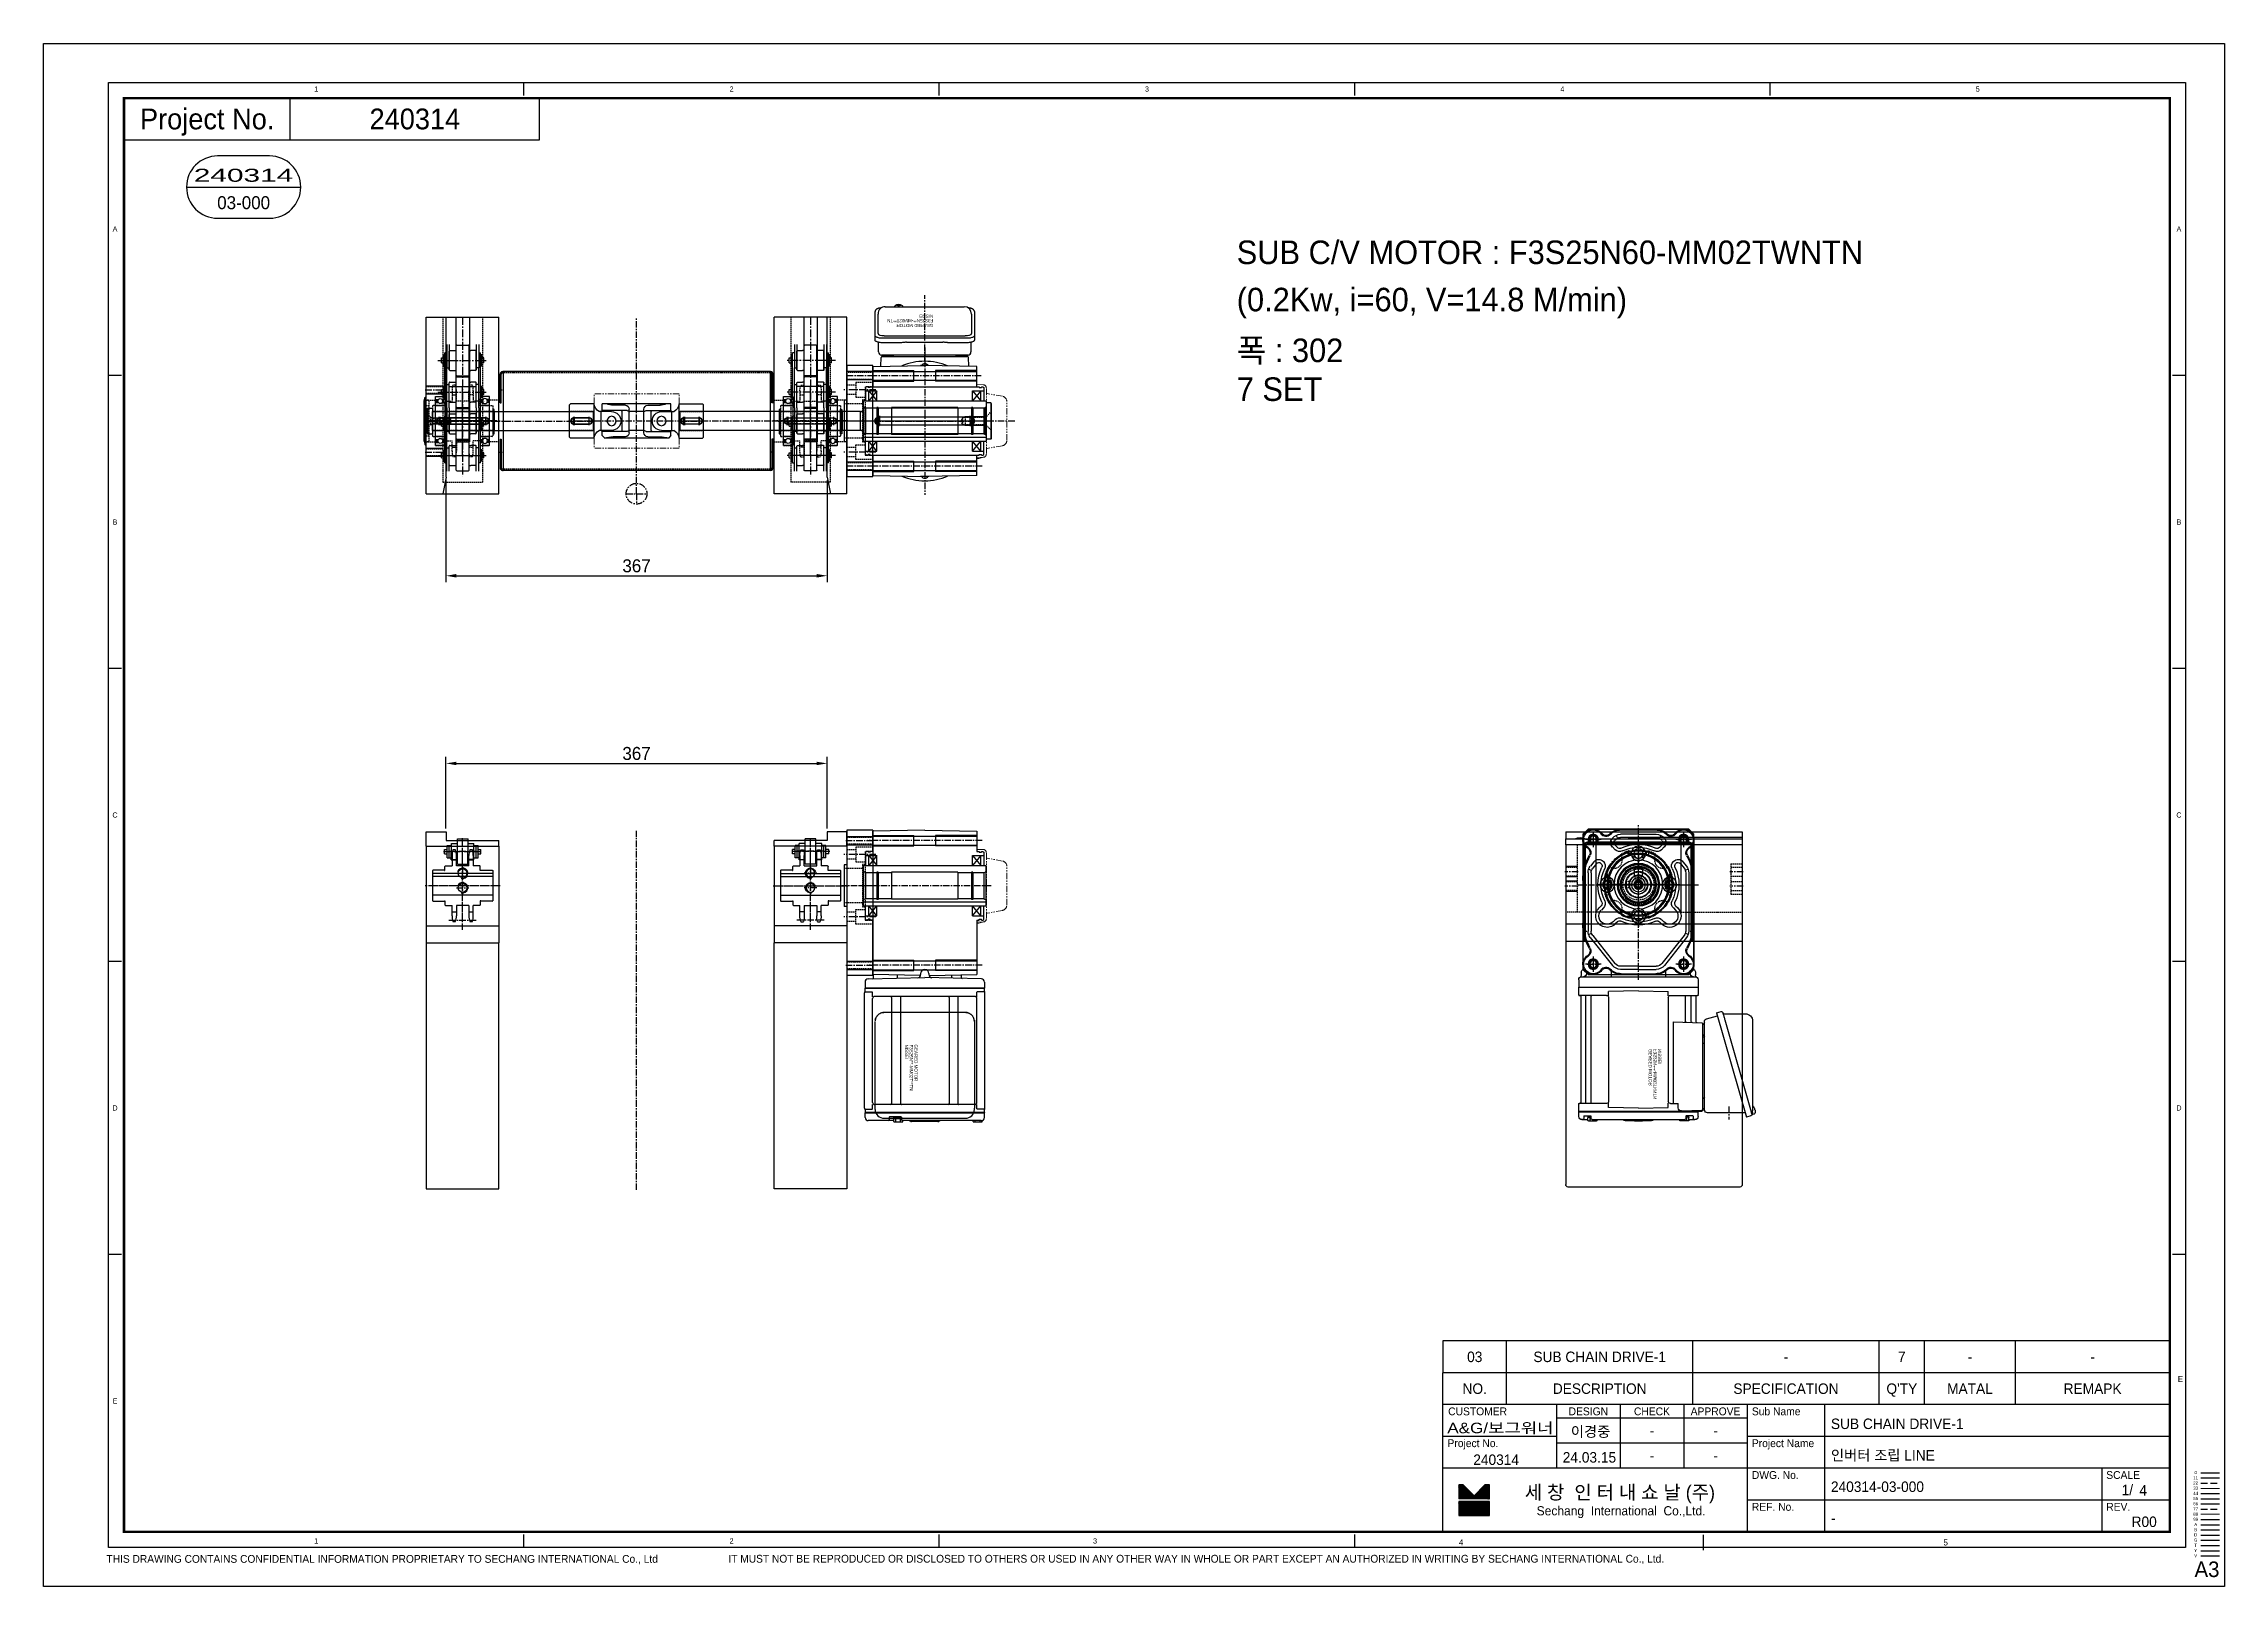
# Model space of a CAD drawing. Header units: inches. Extents: x 0 to 77285, y -118 to 40065.
# Drawn here: x 68990 to 71090, y 3988 to 5473 of the extents above; entities that cross this region are included whole.
import ezdxf
from ezdxf.enums import TextEntityAlignment as Align

# ---------------------------------------------------------------- set-up
doc = ezdxf.new("R2010")
doc.units = ezdxf.units.IN
doc.header["$LTSCALE"] = 5
doc.header["$MEASUREMENT"] = 0
for name, pattern in [('CENTER', [2, 1.25, -0.25, 0.25, -0.25]), ('HIDDEN', [0.375, 0.25, -0.125]), ('PHANTOM', [2.5, 1.25, -0.25, 0.25, -0.25, 0.25, -0.25])]:
    doc.linetypes.add(name, pattern=pattern)
for name, color, linetype in [('11', 1, 'CENTER'), ('22', 2, 'HIDDEN'), ('44', 4, 'Continuous'), ('55', 5, 'Continuous'), ('66', 6, 'PHANTOM'), ('77', 40, 'HIDDEN'), ('99', 181, 'Continuous'), ('A', 8, 'Continuous'), ('B', 123, 'Continuous'), ('D', 3, 'Continuous'), ('G', 231, 'Continuous'), ('T', 3, 'Continuous'), ('VV', 1, 'Continuous'), ('Y', 60, 'Continuous')]:
    doc.layers.add(name, color=color, linetype=linetype)
doc.layers.add('33', color=3, linetype='PHANTOM', lineweight=9)
doc.layers.add('88', color=35, linetype='Continuous', lineweight=5)
doc.styles.add('SCI', font='')
doc.styles.get("Standard").update_dxf_attribs({"font": 'arial.ttf'})
doc.styles.get('SCI').set_extended_font_data('Gulim')
doc.dimstyles.new('SCH', dxfattribs={"dimtxt": 2.5, "dimasz": 2, "dimexe": 1.25, "dimexo": 0.625, "dimtad": 1, "dimdec": 8, "dimtxsty": 'SCI', "dimcen": 2.5, "dimclrd": 4, "dimclre": 4, "dimclrt": 7, "dimadec": 8, "dimazin": 2, "dimtfac": 1, "dimtdec": 8, "dimtmove": 0, "dimatfit": 3, "dimfxl": 1, "dimarcsym": 0})

msp = doc.modelspace()

# ---------------------------------------------------------------- texts
at = {"style": 'SCI'}
for s, height, p in [('240314', 20, (69347.22535195, 5400.52503557)), ('03-000', 12.5, (69182.34473406, 5319.92812502)), ('03', 10.096153846, (70367.85035195, 4208.96253557)), ('SUB CHAIN DRIVE-1', 10.0961538462, (70488.16285195, 4208.96253557)), ('-', 10.09615385, (70667.53785195, 4208.96253557)), ('7', 10.09615385, (70779.10035195, 4208.96253557)), ('-', 10.09615385, (70844.72535195, 4208.96253557)), ('-', 10.09615385, (70962.85035195, 4208.96253557))]:
    msp.add_text(s, height=height, dxfattribs=at).set_placement(p, align=Align.MIDDLE_CENTER)
at = {"style": 'SCI', "width": 1.63101}
msp.add_text('240314', height=12.5, dxfattribs=at).set_placement((69134.34121369, 5340.06912033), (69230.11691247, 5340.06912033), align=Align.FIT)
at = {"style": 'SCI'}
for s, height, p in [('SUB C/V MOTOR : F3S25N60-MM02TWNTN', 22.6729560899, (70138.63659314, 5272.16817045)), ('(0.2Kw, i=60, V=14.8 M/min)', 22.6729560899, (70138.63659314, 5226.68194884)), ('폭 : 302', 22.67295609, (70138.63659314, 5177.78928946)), ('7 SET', 22.67295609, (70138.63659314, 5140.42133077))]:
    msp.add_text(s, height=height, dxfattribs=at).set_placement(p, align=Align.MIDDLE_LEFT)
at = {"color": 40, "style": 'SCI', "width": 1.13984}
msp.add_text('A&G/보그워너', height=10.096153846, dxfattribs=at).set_placement((70341.41440608, 4135.44338653), (70443.71453642, 4135.44338653), align=Align.FIT)
at = {"color": 40, "style": 'SCI'}
for s, height, p in [('SUB CHAIN DRIVE-1', 10.0961538462, (70710.83162896, 4144.51542019)), ('인버터 조립 LINE', 10.0961538462, (70710.83162896, 4114.22695865)), ('240314-03-000', 10.0961538462, (70710.83162896, 4083.93849711)), ('4', 10.09615385, (71007.87175439, 4080.48897788)), ('-', 10.09615385, (70710.83162896, 4053.65003557))]:
    msp.add_text(s, height=height, dxfattribs=at).set_placement(p, align=Align.MIDDLE_LEFT)
for s, p in [('24.03.15', (70478.28810546, 4112.20772788)), ('240314', (70388.45597158, 4109.93609326)), ('R00', (71012.48977503, 4050.20051634))]:
    msp.add_text(s, height=10.096153846, dxfattribs=at).set_placement(p, align=Align.MIDDLE_CENTER)

# ---------------------------------------------------------------- blocks, each defined once
blk = doc.blocks.new('A$C730b86a0')
for p, q in [((0, 0), (0, 14)), ((0, 14), (19, 14)), ((0, 0), (70, 0)), ((19, 14), (19, 5.5)), ((19, 5.5), (70, 5.5)), ((70, 0), (70, 5.5))]:
    blk.add_line(p, q)
blk = doc.blocks.new('A$C2bcf4613')
for p, q in [((-10.2, 29), (-10.2, 19)), ((-10.2, 25.2), (-6, 25.2)), ((-6.8, 34.6), (-9.4, 34.6)), ((-6, 19), (-6, 29)), ((6, 19), (6, 29)), ((10.2, 25.2), (6, 25.2)), ((9.4, 34.6), (6.8, 34.6)), ((10.2, 29), (10.2, 19)), ((-28.5, 15), (-29, 14.5)), ((-29, 14.5), (-29, -14.5)), ((29, 11.8), (-29, 11.8)), ((29, 9), (-29, 9)), ((-17.5, 15), (-28.5, 15)), ((-17.5, 14.5), (-17.5, 15)), ((-17.5, 14.5), (-17, 14.5)), ((-17, 14.5), (-17, 18.5)), ((-16.5, 19), (-10.2, 19)), ((6, 19), (-6, 19)), ((16.5, 19), (10.2, 19)), ((17, 14.5), (17, 18.5)), ((17.5, 14.5), (17, 14.5)), ((17.5, 14.5), (17.5, 15)), ((17.5, 15), (28.5, 15)), ((28.5, 15), (29, 14.5)), ((29, 14.5), (29, -14.5)), ((29, -9), (-29, -9)), ((-28.5, -15), (-29, -14.5)), ((-28.5, -15), (-17.5, -15)), ((-17.5, -15), (-17.5, -14.5)), ((-17.5, -14.5), (-17, -14.5)), ((-17, -14.5), (-17, -18.5)), ((-16.5, -19), (-10.2, -19)), ((-10.2, -29), (-10.2, -19)), ((-6, -19), (-6, -29)), ((6, -19), (-6, -19)), ((6, -19), (6, -29)), ((10.2, -29), (10.2, -19)), ((16.5, -19), (10.2, -19)), ((17, -14.5), (17, -18.5)), ((17.5, -14.5), (17, -14.5)), ((17.5, -15), (17.5, -14.5)), ((28.5, -15), (17.5, -15)), ((28.5, -15), (29, -14.5)), ((-10.2, -25.2), (-6, -25.2)), ((-6.8, -34.6), (-9.4, -34.6)), ((6, -25.2), (10.2, -25.2)), ((9.4, -34.6), (6.8, -34.6))]:
    blk.add_line(p, q)
for centre, radius, start, end in [((9.8, 29), 20, 163.7846, 180), ((-26, 29), 20, 0, 16.2154), ((26, 29), 20, 163.7846, 180), ((-9.8, 29), 20, 0, 16.2154), ((-16.5, 18.5), 0.5, 90, 180), ((16.5, 18.5), 0.5, 0, 90), ((-16.5, -18.5), 0.5, 180, 270), ((16.5, -18.5), 0.5, 270, 0), ((9.8, -29), 20, 180, 196.2154), ((-26, -29), 20, 343.7846, 0), ((26, -29), 20, 180, 196.2154), ((-9.8, -29), 20, 343.7846, 0)]:
    blk.add_arc(centre, radius, start, end)
at = {"layer": '11'}
for p, q in [((-13.2, 33.2), (13.2, 33.2)), ((0, -34.6), (0, 34.6)), ((33, 0), (-33, 0)), ((-13.2, -33.2), (13.2, -33.2))]:
    blk.add_line(p, q, dxfattribs=at)
blk = doc.blocks.new('A$C285d94d9')
for p, q in [((-5.1, 24.4), (5.2, 24.4)), ((-5.1, 0), (-5.1, 24.4)), ((5.1, 0), (5.2, 24.4)), ((-17.5, 14.2), (-14.9, 14.2)), ((-17.5, 10.2), (-17.5, 14.2)), ((-17.5, 10.2), (-14.9, 10.2)), ((-14.9, 18.2), (-10.9, 18.2)), ((-14.9, 6.2), (-14.9, 18.2)), ((-14.9, 6.2), (-10.9, 6.2)), ((-12.9, 6.2), (-12.9, 18.2)), ((-10.9, 4.3), (-5.1, 4.3)), ((-10.8, 20.1), (-5.1, 20.1)), ((-10.9, 4.3), (-10.8, 20.1)), ((-5.1, 0), (5.1, 0)), ((5.1, 4.3), (10.8, 4.3)), ((5.2, 20.1), (10.9, 20.1)), ((10.8, 6.2), (14.8, 6.2)), ((10.8, 4.3), (10.9, 20.1)), ((10.8, 18.2), (14.8, 18.2)), ((12.9, 6.2), (12.9, 18.2)), ((14.8, 6.2), (14.8, 18.2)), ((14.8, 14.2), (17.5, 14.2)), ((14.8, 10.2), (17.5, 10.2)), ((17.5, 10.2), (17.5, 14.2))]:
    blk.add_line(p, q)
at = {"layer": '11'}
for p, q in [((0, -1), (0, 25.4)), ((-18.5, 12.2), (18.5, 12.2))]:
    blk.add_line(p, q, dxfattribs=at)
blk = doc.blocks.new('A$C1510e7b5')
for p, q in [((0, -14), (70, -14)), ((0, -14), (0, -107)), ((70, -14), (70, -90.5)), ((0, -90.5), (70, -90.5)), ((70, -90.5), (70, -107)), ((0, -107), (0, -343.8)), ((70, -343.8), (70, -107)), ((0, -343.8), (70, -343.8))]:
    blk.add_line(p, q)
at = {"linetype": 'Continuous'}
blk.add_line((0, -107), (70, -107), dxfattribs=at)
for centre in [(35, -40), (35, -54)]:
    blk.add_circle(centre, 4.19)
at = {"layer": '11'}
for p, q in [((35, -94.5), (35, -10)), ((29, -40), (41, -40)), ((35, -34), (35, -46)), ((71, -52), (-1, -52)), ((29, -54), (41, -54)), ((35, -48), (35, -60))]:
    blk.add_line(p, q, dxfattribs=at)
at = {"layer": 'T'}
for centre in [(35, -40), (35, -54)]:
    blk.add_arc(centre, 5, 255, 165, dxfattribs=at)
at = {"layer": 'A'}
blk.add_blockref('A$C2bcf4613', (35, -52), dxfattribs=at)
at = {"layer": 'B'}
blk.add_blockref('A$C285d94d9', (35, -31.4), dxfattribs=at)
at = {"layer": 'G'}
blk.add_blockref('A$C730b86a0', (0, -14), dxfattribs=at)
blk = doc.blocks.new('A$C936c05bb')
at = {"layer": '11'}
blk.add_line((202.5, -344.8), (202.5, 1), dxfattribs=at)
blk.add_blockref('A$C1510e7b5', (0, 0))
at = {"xscale": -1}
blk.add_blockref('A$C1510e7b5', (405, 0), dxfattribs=at)
blk = doc.blocks.new('A$C8800e7f5')
for p, q in [((0, -23.2), (0, 23.2)), ((0.3, 23.5), (8.7, 23.5)), ((9, 23.2), (9, -23.2)), ((0, 20.8), (2.6, 20.8)), ((0, 17.8), (2.6, 17.8)), ((0.3, 15), (8.7, 15)), ((1.3, 17.8), (1.3, 20.8)), ((9, 20.8), (6.4, 20.8)), ((9, 17.8), (6.4, 17.8)), ((7.7, 17.8), (7.7, 20.8)), ((0, -17.8), (2.6, -17.8)), ((0, -20.8), (2.6, -20.8)), ((8.7, -15), (0.3, -15)), ((1.3, -20.8), (1.3, -17.8)), ((9, -17.8), (6.4, -17.8)), ((9, -20.8), (6.4, -20.8)), ((7.7, -20.8), (7.7, -17.8)), ((8.7, -23.5), (0.3, -23.5))]:
    blk.add_line(p, q)
for centre in [(4.5, 19.2), (4.5, -19.2)]:
    blk.add_circle(centre, 2.4)
for centre, start, end in [((0.3, 23.2), 90, 180), ((8.7, 23.2), 0, 90), ((0.3, 15.3), 180, 270), ((8.7, 15.3), 270, 0), ((0.3, -15.3), 90, 180), ((8.7, -15.3), 0, 90), ((0.3, -23.2), 180, 270), ((8.7, -23.2), 270, 360)]:
    blk.add_arc(centre, 0.3, start, end)
at = {"layer": '11'}
blk.add_line((-1, 0), (10, 0), dxfattribs=at)
at = {"layer": '44'}
blk.add_text('6906ZZ', height=0.6, dxfattribs=at).set_placement((4.5, 19))
blk = doc.blocks.new('A$Ce9aabcbc')
for p, q in [((-10.4, 29), (-10.4, 19)), ((-10.4, 25.2), (-6.2, 25.2)), ((-7, 34.6), (-9.6, 34.6)), ((-6.2, 19), (-6.2, 29)), ((5.8, 19), (5.8, 29)), ((10, 25.2), (5.8, 25.2)), ((9.2, 34.6), (6.6, 34.6)), ((10, 29), (10, 19)), ((-28.7, 15), (-29.2, 14.5)), ((-29.2, 14.5), (-29.2, 0)), ((28.8, 9), (-29.2, 9)), ((-29.2, 0), (-29.2, -14.5)), ((-17.7, 15), (-28.7, 15)), ((-17.7, 14.5), (-17.7, 15)), ((-17.7, 14.5), (-17.2, 14.5)), ((-17.2, 14.5), (-17.2, 18.5)), ((-16.7, 19), (-10.4, 19)), ((5.8, 19), (-6.2, 19)), ((16.3, 19), (10, 19)), ((16.8, 14.5), (16.8, 18.5)), ((17.3, 14.5), (16.8, 14.5)), ((17.3, 14.5), (17.3, 15)), ((17.3, 15), (28.3, 15)), ((28.3, 15), (28.8, 14.5)), ((28.8, 14.5), (28.8, 0)), ((28.8, 0), (28.8, -14.5)), ((28.8, -9), (-29.2, -9)), ((-28.7, -15), (-29.2, -14.5)), ((-28.7, -15), (-17.7, -15)), ((-17.7, -15), (-17.7, -14.5)), ((-17.7, -14.5), (-17.2, -14.5)), ((-17.2, -14.5), (-17.2, -18.5)), ((-16.7, -19), (-10.4, -19)), ((-10.4, -29), (-10.4, -19)), ((-6.2, -19), (-6.2, -29)), ((5.8, -19), (-6.2, -19)), ((5.8, -19), (5.8, -29)), ((10, -29), (10, -19)), ((16.3, -19), (10, -19)), ((16.8, -14.5), (16.8, -18.5)), ((17.3, -14.5), (16.8, -14.5)), ((17.3, -15), (17.3, -14.5)), ((28.3, -15), (17.3, -15)), ((28.3, -15), (28.8, -14.5)), ((-10.4, -25.2), (-6.2, -25.2)), ((-7, -34.6), (-9.6, -34.6)), ((5.8, -25.2), (10, -25.2)), ((9.2, -34.6), (6.6, -34.6))]:
    blk.add_line(p, q)
at = {"linetype": 'Continuous'}
blk.add_line((-13.4, -33.2), (13, -33.2), dxfattribs=at)
for centre, radius, start, end in [((9.6, 29), 20, 163.7846, 180), ((-26.2, 29), 20, 0, 16.2154), ((25.8, 29), 20, 163.7846, 180), ((-10, 29), 20, 0, 16.2154), ((-16.7, 18.5), 0.5, 90, 180), ((16.3, 18.5), 0.5, 0, 90), ((-16.7, -18.5), 0.5, 180, 270), ((16.3, -18.5), 0.5, 270, 0), ((9.6, -29), 20, 180, 196.2154), ((-26.2, -29), 20, 343.7846, 0), ((25.8, -29), 20, 180, 196.2154), ((-10, -29), 20, 343.7846, 0)]:
    blk.add_arc(centre, radius, start, end)
at = {"layer": '11', "linetype": 'Continuous'}
for p, q in [((-13.4, 33.2), (13, 33.2)), ((-0.2, -33.2), (-0.2, 33.2)), ((32.8, 0), (-33.2, 0)), ((-13.4, -33.2), (13, -33.2))]:
    blk.add_line(p, q, dxfattribs=at)
blk = doc.blocks.new('FINALrf2040vrp-sc')
for p, q in [((0, 0), (18.7, 0)), ((6.7, 1.5), (44.1, 1.5)), ((6.7, 1.5), (6.7, 0)), ((8.2, 2.5), (8.2, 1.5)), ((8.2, 2.5), (17.2, 2.5)), ((10.715, 4.15), (14.685, 4.15)), ((10.715, 4.15), (10.715, 2.5)), ((14.685, 4.15), (14.685, 2.5)), ((17.2, 2.5), (17.2, 1.5)), ((18.7, 0), (32.1, 0)), ((18.7, 0), (18.7, -2)), ((32.1, 0), (32.1, -2)), ((50.8, 0), (32.1, 0)), ((33.6, 2.5), (42.6, 2.5)), ((33.6, 2.5), (33.6, 1.5)), ((36.115, 4.15), (36.115, 2.5)), ((36.115, 4.15), (40.085, 4.15)), ((40.085, 4.15), (40.085, 2.5)), ((42.6, 2.5), (42.6, 1.5)), ((44.1, 0), (44.1, 1.5)), ((0, -2), (20.14, -2)), ((0.4, -8.2), (0.4, -17.5)), ((0.9, -7.7), (24.5, -7.7)), ((4.76, -2.5), (4.76, -6.35)), ((4.76, -6.35), (4.76, -7.7)), ((20.64, -2.5), (20.64, -6.35)), ((20.64, -6.35), (20.64, -7.7)), ((25, -8.2), (25, -17.5)), ((25.8, -8.2), (25.8, -17.5)), ((26.3, -7.7), (49.9, -7.7)), ((30.16, -2.5), (30.16, -6.35)), ((30.16, -6.35), (30.16, -7.7)), ((50.8, -2), (30.66, -2)), ((30.66, -2), (45.54, -2)), ((46.04, -2.5), (46.04, -6.35)), ((46.04, -6.35), (46.04, -7.7)), ((50.4, -8.2), (50.4, -17.5)), ((0, -23.7), (20.14, -23.7)), ((0, -25.7), (18.7, -25.7)), ((0.9, -18), (24.5, -18)), ((4.76, -18), (4.76, -19.35)), ((4.76, -23.2), (4.76, -19.35)), ((6.7, -27.2), (6.7, -25.7)), ((6.7, -27.2), (44.1, -27.2)), ((8.2, -28.2), (8.2, -27.2)), ((8.2, -28.2), (17.2, -28.2)), ((10.715, -29.85), (10.715, -28.2)), ((10.715, -29.85), (14.685, -29.85)), ((14.685, -29.85), (14.685, -28.2)), ((17.2, -28.2), (17.2, -27.2)), ((18.7, -25.7), (18.7, -23.7)), ((18.7, -25.7), (32.1, -25.7)), ((20.64, -18), (20.64, -19.35)), ((20.64, -23.2), (20.64, -19.35)), ((26.3, -18), (49.9, -18)), ((30.16, -18), (30.16, -19.35)), ((30.16, -23.2), (30.16, -19.35)), ((30.66, -23.7), (45.54, -23.7)), ((50.8, -23.7), (30.66, -23.7)), ((32.1, -25.7), (32.1, -23.7)), ((50.8, -25.7), (32.1, -25.7)), ((33.6, -28.2), (33.6, -27.2)), ((33.6, -28.2), (42.6, -28.2)), ((36.115, -29.85), (36.115, -28.2)), ((36.115, -29.85), (40.085, -29.85)), ((40.085, -29.85), (40.085, -28.2)), ((42.6, -28.2), (42.6, -27.2)), ((44.1, -25.7), (44.1, -27.2)), ((46.04, -18), (46.04, -19.35)), ((46.04, -23.2), (46.04, -19.35))]:
    blk.add_line(p, q)
for centre, start, end in [((0.9, -8.2), 90, 180), ((0.9, -17.5), 180, 270), ((5.26, -2.5), 90, 180), ((20.14, -2.5), 0, 90), ((24.5, -8.2), 0, 90), ((24.5, -17.5), 270, 0), ((26.3, -8.2), 90, 180), ((26.3, -17.5), 180, 270), ((30.66, -2.5), 90, 180), ((45.54, -2.5), 0, 90), ((49.9, -8.2), 0, 90), ((49.9, -17.5), 270, 0), ((5.26, -23.2), 180, 270), ((20.14, -23.2), 270, 0), ((30.66, -23.2), 180, 270), ((45.54, -23.2), 270, 0)]:
    blk.add_arc(centre, 0.5, start, end)
at = {"layer": '11'}
for p, q in [((12.7, 7.15), (12.7, -32.85)), ((38.1, 7.15), (38.1, -32.85))]:
    blk.add_line(p, q, dxfattribs=at)
blk = doc.blocks.new('A$C006C2B59')
at = {"layer": '11'}
blk.add_line((-60.2, 0), (67.4, 0), dxfattribs=at)
at = {"rotation": 179.9999999999999}
for p in [(12.7, -12.8), (63.5, -12.8)]:
    blk.add_blockref('FINALrf2040vrp-sc', p, dxfattribs=at)
blk = doc.blocks.new('A$C28df00ae')
for p, q in [((-35, 170), (35, 170)), ((-35, 170), (-35, 0)), ((35, 170), (35, 0)), ((300, 170), (300, 0)), ((370, 170), (300, 170)), ((370, 170), (370, 0)), ((-6.5, 120), (6.5, 120)), ((-6.5, 0), (-6.5, 120)), ((6.5, 0), (6.5, 120)), ((341.5, 120), (328.5, 120)), ((328.5, 0), (328.5, 120)), ((341.5, 0), (341.5, 120)), ((371.1, 123), (370, 123)), ((372, 119.5), (371.1, 123)), ((371.1, 123), (371.1, 77)), ((372, 119.5), (372, 80.5)), ((371.1, 77), (370, 77)), ((372, 80.5), (371.1, 77)), ((-35, 0), (35, 0)), ((370, 0), (300, 0))]:
    blk.add_line(p, q)
at = {"layer": '11'}
for p, q in [((177.5, 170), (157.5, 170)), ((167.5, 170), (167.5, 180)), ((167.5, 170), (167.5, 0)), ((371, 130), (353, 130)), ((-36, 100), (36, 100)), ((371, 100), (299, 100)), ((366.5, 100), (373, 100)), ((371, 70), (353, 70))]:
    blk.add_line(p, q, dxfattribs=at)
blk.add_circle((167.5, 170), 10, dxfattribs=at)
at = {"layer": '22'}
for p, q in [((-19, 159), (19, 159)), ((-19, 0), (-19, 159)), ((19, 0), (19, 159)), ((354, 159), (316, 159)), ((316, 0), (316, 159)), ((354, 0), (354, 159)), ((370, 133.3), (354, 133.3)), ((370, 126.7), (354, 126.7)), ((-35, 120), (-26, 120)), ((-26, 123.5), (-26, 76.5)), ((-26, 123.5), (-19, 123.5)), ((26, 123.5), (19, 123.5)), ((26, 123.5), (26, 76.5)), ((35, 120), (26, 120)), ((300, 120), (309, 120)), ((309, 123.5), (309, 76.5)), ((309, 123.5), (316, 123.5)), ((361, 123.5), (354, 123.5)), ((361, 123.5), (361, 76.5)), ((370, 120), (361, 120)), ((367.5, 119.5), (368, 120)), ((367.5, 80.5), (367.5, 119.5)), ((367.5, 114.5), (370.5, 114.5)), ((368, 120), (370, 120)), ((370.5, 85.5), (370.5, 114.5)), ((367.5, 85.5), (370.5, 85.5)), ((-35, 80), (-26, 80)), ((-26, 76.5), (-19, 76.5)), ((26, 76.5), (19, 76.5)), ((35, 80), (26, 80)), ((300, 80), (309, 80)), ((309, 76.5), (316, 76.5)), ((361, 76.5), (354, 76.5)), ((370, 73.3), (354, 73.3)), ((370, 66.7), (354, 66.7)), ((370, 80), (361, 80)), ((367.5, 80.5), (368, 80)), ((368, 80), (370, 80))]:
    blk.add_line(p, q, dxfattribs=at)
at = {"layer": 'G'}
for p, q in [((-16, 154), (-19.2, 170)), ((351, 154), (354.2, 170)), ((-16, 154), (-16, 0)), ((351, 154), (351, 0))]:
    blk.add_line(p, q, dxfattribs=at)
at = {"layer": 'T'}
for p, q in [((370, 134), (354, 134)), ((370, 126), (354, 126)), ((370, 74), (354, 74)), ((370, 66), (354, 66))]:
    blk.add_line(p, q, dxfattribs=at)
at = {"layer": '22', "xscale": -1, "rotation": 180}
blk.add_blockref('A$Ce9aabcbc', (0.2, 100), dxfattribs=at)
at = {"layer": '22', "rotation": 180}
blk.add_blockref('A$Ce9aabcbc', (334.8, 100), dxfattribs=at)
at = {"layer": '44', "xscale": -1, "rotation": 180}
for p in [(-26, 100), (309, 100)]:
    blk.add_blockref('A$C8800e7f5', p, dxfattribs=at)
at = {"layer": '44', "rotation": 180}
for p in [(26, 100), (361, 100)]:
    blk.add_blockref('A$C8800e7f5', p, dxfattribs=at)
at = {"layer": 'B'}
for p, xscale, yscale, zscale, rotation in [((0, 72.2), -1.2, 1.2, 1.200000000000001, 270), ((335, 72.2), 1.200000000000002, 1.200000000000002, 1.200000000000002, 90)]:
    blk.add_blockref('A$C006C2B59', p, dxfattribs=dict(at, xscale=xscale, yscale=yscale, zscale=zscale, rotation=rotation))
blk = doc.blocks.new('A$Cb4a06094')
for p, q in [((-5, 17), (-4.5, 17.5)), ((-5, 17), (-5, -17)), ((-4.5, 17.5), (0, 17.5)), ((-4.5, 17.5), (-4.5, -17.5)), ((0, 17.5), (0, -17.5)), ((-5, -17), (-4.5, -17.5)), ((-4.5, -17.5), (0, -17.5))]:
    blk.add_line(p, q)
at = {"layer": '11'}
blk.add_line((-6, 0), (1, 0), dxfattribs=at)
at = {"layer": '22'}
for p, q in [((-0.6, 4.5), (-5, 8.9)), ((-0.6, -4.5), (-0.6, 4.5)), ((-0.6, 4.5), (0, 4.5)), ((-5, -8.9), (-0.6, -4.5)), ((-0.6, -4.5), (0, -4.5))]:
    blk.add_line(p, q, dxfattribs=at)
blk = doc.blocks.new('A$C4dd189f2')
for p, q in [((0.9, 16.5), (0, 15.6)), ((0, -15.6), (0, 15.6)), ((23.5, 16.5), (0.9, 16.5)), ((23.5, -16.5), (23.5, 16.5)), ((40.5, 9), (28.7, 9)), ((31.4, 10), (30.5, 9.1)), ((30.5, -9.1), (30.5, 9.1)), ((31.4, 16.5), (97.6, 16.5)), ((31.4, 10), (31.4, 16.5)), ((55.3, 10), (31.4, 10)), ((53.7, 15.1), (41.9, 15.1)), ((50.5, 9.1), (49.6, 10)), ((50.5, -9.1), (50.5, 9.1)), ((57.5, -11.3), (57.5, 11.3)), ((57.5, 9), (71.5, 9)), ((71.5, -11.3), (71.5, 11.3)), ((73.7, 10), (97.6, 10)), ((75.3, 15.1), (87.1, 15.1)), ((78.5, 9.1), (79.4, 10)), ((78.5, -9.1), (78.5, 9.1)), ((88.5, 9), (100.3, 9)), ((97.6, 10), (97.6, 16.5)), ((97.6, 10), (98.5, 9.1)), ((98.5, -9.1), (98.5, 9.1)), ((105.5, -16.5), (105.5, 16.5)), ((105.5, 16.5), (128.1, 16.5)), ((128.1, 16.5), (129, 15.6)), ((129, -15.6), (129, 15.6)), ((0.9, -16.5), (0, -15.6)), ((23.5, -16.5), (0.9, -16.5)), ((40.5, -9), (28.7, -9)), ((30.5, -9.1), (31.4, -10)), ((31.4, -14.1), (31.4, -10)), ((55.3, -10), (31.4, -10)), ((31.4, -14.1), (33.8, -16.5)), ((33.8, -16.5), (95.2, -16.5)), ((53.7, -15.1), (41.9, -15.1)), ((50.5, -9.1), (49.6, -10)), ((57.5, -9), (71.5, -9)), ((73.7, -10), (97.6, -10)), ((75.3, -15.1), (87.1, -15.1)), ((78.5, -9.1), (79.4, -10)), ((88.5, -9), (100.3, -9)), ((97.6, -14.1), (95.2, -16.5)), ((98.5, -9.1), (97.6, -10)), ((97.6, -14.1), (97.6, -10)), ((105.5, -16.5), (128.1, -16.5)), ((128.1, -16.5), (129, -15.6))]:
    blk.add_line(p, q)
for centre in [(40.5, 0), (88.5, 0)]:
    blk.add_circle(centre, 4.5)
for centre, radius, start, end in [((32.6, 17.2), 9.1, 184.5609, 244.6454), ((42, 30.3), 15.2, 245.4717, 269.8551), ((40.5, 0), 9, 270, 90), ((53.7, 11.3), 3.79, 0, 90), ((54.9, 7.1), 2.93, 28.6261, 81.9671), ((75.3, 11.3), 3.79, 90, 180), ((74.1, 7.1), 2.93, 98.0329, 151.3739), ((88.5, 0), 9, 90, 270), ((87, 30.3), 15.2, 270.1449, 294.5283), ((96.4, 17.2), 9.1, 295.3546, 355.4391), ((32.6, -17.2), 9.1, 115.3546, 175.4391), ((46.6, -67.7), 52.8, 95.0959, 104.0463), ((53.7, -11.3), 3.79, 270, 0), ((54.9, -7.1), 2.93, 278.0329, 331.3739), ((74.1, -7.1), 2.93, 208.6261, 261.9671), ((75.3, -11.3), 3.79, 180, 270), ((82.4, -67.7), 52.8, 75.9537, 84.9041), ((96.4, -17.2), 9.1, 4.5609, 64.6454)]:
    blk.add_arc(centre, radius, start, end)
at = {"layer": '11'}
blk.add_line((-1, 0), (130, 0), dxfattribs=at)
at = {"layer": '22'}
for p, q in [((23.5, 9), (0, 9)), ((105.5, 9), (129, 9)), ((23.5, -9), (0, -9)), ((105.5, -9), (129, -9))]:
    blk.add_line(p, q, dxfattribs=at)
at = {"layer": '33'}
for p, q in [((23.5, 26), (105.5, 26)), ((23.5, 16.5), (23.5, 26)), ((105.5, 16.5), (105.5, 26)), ((23.5, -16.5), (23.5, -26)), ((105.5, -16.5), (105.5, -26)), ((23.5, -26), (105.5, -26))]:
    blk.add_line(p, q, dxfattribs=at)
blk = doc.blocks.new('A$Ce22e4b8e')
for p, q in [((-1.2, 11.1), (-1.2, -12.2)), ((0, 11.1), (-1.2, 11.1)), ((-1.2, 8.5), (0, 8.5)), ((0, -12.2), (0, 11.1)), ((-1.2, -8.5), (0, -8.5)), ((-1.2, -12.2), (0, -12.2))]:
    blk.add_line(p, q)
at = {"layer": '11'}
blk.add_line((-2.2, 0), (1.2, 0), dxfattribs=at)
at = {"layer": '44', "style": 'SCI'}
blk.add_text('S18', height=0.6, rotation=90, dxfattribs=at).set_placement((-0.6, 9.1), align=Align.MIDDLE_LEFT)
blk = doc.blocks.new('A$Cb4b9b0e3')
blk.add_lwpolyline([(-7, 6, 1), (-7, 0), (7, 0, 1), (7, 6)], format="xyb", close=True)
at = {"layer": '11'}
for p, q in [((-11, 3), (11, 3)), ((-7, -1), (-7, 7)), ((7, -1), (7, 7))]:
    blk.add_line(p, q, dxfattribs=at)
blk = doc.blocks.new('A$C86e46ec1')
blk.add_lwpolyline([(-22, 6, 1), (-22, 0), (22, 0, 1), (22, 6)], format="xyb", close=True)
at = {"layer": '11'}
for p, q in [((-26, 3), (26, 3)), ((-22, -1), (-22, 7)), ((22, -1), (22, 7))]:
    blk.add_line(p, q, dxfattribs=at)
blk = doc.blocks.new('A$C6a932835')
blk.add_lwpolyline([(5, 9, 1), (5, 1), (92, 1, 1), (92, 9)], format="xyb", close=True)
at = {"layer": '11'}
for p, q in [((0, 5), (97, 5)), ((5, 0), (5, 10)), ((92, 0), (92, 10))]:
    blk.add_line(p, q, dxfattribs=at)
blk = doc.blocks.new('A$Cdee910e8')
for p, q in [((0, 12), (0.5, 12.5)), ((0, -12), (0, 12)), ((0.5, 12.5), (118, 12.5)), ((0.5, 12.5), (0.5, -12.5)), ((118, -12.5), (118, 12.5)), ((121, 9), (138.6, 9)), ((138.6, -9), (138.6, 9)), ((138.6, 8.5), (140, 8.5)), ((140, 9), (294.5, 9)), ((140, -9), (140, 9)), ((276, 3), (291, 3)), ((294.5, 9), (295, 8.5)), ((294.5, 9), (294.5, -9)), ((295, -8.5), (295, 8.5)), ((0, -12), (0.5, -12.5)), ((0.5, -12.5), (118, -12.5)), ((121, -9), (138.6, -9)), ((138.6, -8.5), (140, -8.5)), ((140, -9), (294.5, -9)), ((291, -3), (276, -3)), ((294.5, -9), (295, -8.5))]:
    blk.add_line(p, q)
for points in [[(15, -4, -1), (15, 4), (103, 4, -1), (103, -4)], [(146.5, -3, -1), (146.5, 3), (191.5, 3, -1), (191.5, -3)]]:
    blk.add_lwpolyline(points, format="xyb", close=True)
for centre, start, end in [((121, 12), 180, 270), ((276, 0), 90, 270), ((291, 0), 270, 90), ((121, -12), 90, 180)]:
    blk.add_arc(centre, 3, start, end)
at = {"layer": '11'}
for p, q in [((-2.5, 0), (296, 0)), ((15, 5), (15, -5)), ((103, 5), (103, -5)), ((146.5, 4), (146.5, -4)), ((191.5, 4), (191.5, -4)), ((276, 4), (276, -4)), ((291, 4), (291, -4))]:
    blk.add_line(p, q, dxfattribs=at)
at = {"layer": '22'}
for p, q in [((22.5, 3.3), (0, 3.3)), ((20, -4), (20, 4)), ((24.4, 0), (22.5, 3.3)), ((22.5, -3.3), (22.5, 3.3)), ((22.5, -3.3), (24.4, 0)), ((0, -3.3), (22.5, -3.3))]:
    blk.add_line(p, q, dxfattribs=at)
at = {"layer": 'A'}
blk.add_line((121, 9), (121, -9), dxfattribs=at)
at = {"layer": 'T'}
for p, q in [((20, 4), (0, 4)), ((21.2, 3.3), (20, 4)), ((0, -4), (20, -4)), ((20, -4), (21.2, -3.3))]:
    blk.add_line(p, q, dxfattribs=at)
blk = doc.blocks.new('A$C3e168c5c')
for p, q in [((-155, 9), (-155, -9)), ((-59.4, 9), (-155, 9)), ((-151, 3), (-136, 3)), ((-59.4, -9), (-59.4, 9)), ((-59.4, 8.5), (-58, 8.5)), ((0, 9), (-58, 9)), ((-58, -9), (-58, 9)), ((-51.5, 3), (-6.5, 3)), ((0, 9), (0, -9)), ((-59.4, -9), (-155, -9)), ((-136, -3), (-151, -3)), ((-59.4, -8.5), (-58, -8.5)), ((0, -9), (-58, -9)), ((-6.5, -3), (-51.5, -3))]:
    blk.add_line(p, q)
for centre, start, end in [((-151, 0), 90, 270), ((-136, 0), 270, 90), ((-51.5, 0), 90, 270), ((-6.5, 0), 270, 90)]:
    blk.add_arc(centre, 3, start, end)
at = {"layer": '11'}
for p, q in [((1, 0), (-156, 0)), ((-151, 4), (-151, -4)), ((-136, 4), (-136, -4)), ((-51.5, 4), (-51.5, -4)), ((-6.5, 4), (-6.5, -4))]:
    blk.add_line(p, q, dxfattribs=at)
at = {"layer": '22'}
for p, q in [((-18.4, 0), (-17, 2.5)), ((-17, -2.5), (-18.4, 0)), ((-17, 2.5), (0, 2.5)), ((-17, -2.5), (-17, 2.5)), ((-15, -3), (-15, 3)), ((0, -2.5), (-17, -2.5))]:
    blk.add_line(p, q, dxfattribs=at)
at = {"layer": 'T'}
for p, q in [((-15.9, 2.5), (-15, 3)), ((-15, 3), (0, 3)), ((-15, -3), (-15.9, -2.5)), ((0, -3), (-15, -3))]:
    blk.add_line(p, q, dxfattribs=at)
blk = doc.blocks.new('A$Cfa1c9302')
for p, q in [((-50, 52.6), (0, 53.5)), ((-50, 52.6), (-50, 33)), ((50, 47.8), (-50, 47.8)), ((-3.9, 53.5), (-4, 53.4)), ((-3.9, 53.5), (3.9, 53.5)), ((50, 52.6), (0, 53.5)), ((3.9, 53.5), (4, 53.4)), ((50, 33), (50, 52.6)), ((-56, 33), (-57, 32.4)), ((-57, 32.4), (-57, 19.5)), ((-46, 29), (-57, 29)), ((-54.5, 33), (-56, 33)), ((-54.5, 33), (-54.5, 32.3)), ((-52.5, 32.3), (-54.5, 32.3)), ((-54, 29), (-54, 19.5)), ((-46, 29), (-54, 19.5)), ((-54, 29), (-46, 19.5)), ((-52.5, 33), (-52.5, 32.3)), ((52.5, 33), (-52.5, 33)), ((50, 39.2), (-50, 39.2)), ((-46, 29), (-46, 19.5)), ((46, 29), (46, 19.5)), ((54, 29), (46, 19.5)), ((46, 29), (54, 19.5)), ((57, 29), (46, 29)), ((52.5, 33), (52.5, 32.3)), ((52.5, 32.3), (54.5, 32.3)), ((54, 29), (54, 19.5)), ((54.5, 33), (54.5, 32.3)), ((54.5, 33), (56, 33)), ((56, 33), (57, 32.4)), ((57, 32.4), (57, 19.5)), ((59, 19.5), (-59, 19.5)), ((-59, -19.5), (-59, 19.5)), ((-59, 15.8), (59, 15.8)), ((-57, 12.5), (-59, 13.7)), ((-57, 12.5), (-46.4, 12.5)), ((-57, -12.5), (-57, 12.5)), ((-57, -12.5), (-57, 0)), ((-46.4, 13.1), (-45, 13.1)), ((-46.4, -13.1), (-46.4, 13.1)), ((-45, -13.1), (-45, 13.1)), ((-45, 12.5), (-32, 12.5)), ((-32, -13), (-32, 13)), ((-32, 13), (32, 13)), ((32, -13), (32, 13)), ((32, 12.5), (45, 12.5)), ((45, 13.1), (46.3, 13.1)), ((45, -13.1), (45, 13.1)), ((46.3, -13.1), (46.3, 13.1)), ((46.3, 12.5), (57, 12.5)), ((57, 12.5), (59, 13.7)), ((57, -12.5), (57, 12.5)), ((59, 19.5), (59, -19.5)), ((-57, -12.5), (-59, -13.7)), ((59, -19.5), (-59, -19.5)), ((-57, -12.5), (-46.4, -12.5)), ((-57, -32.4), (-57, -19.5)), ((-54, -19.5), (-54, -29)), ((-54, -29), (-46, -19.5)), ((-46, -29), (-54, -19.5)), ((-46.4, -13.1), (-45, -13.1)), ((-46, -19.5), (-46, -29)), ((-45, -12.5), (-32, -12.5)), ((-32, -13), (32, -13)), ((32, -12.5), (45, -12.5)), ((45, -13.1), (46.3, -13.1)), ((46, -19.5), (46, -29)), ((46, -29), (54, -19.5)), ((54, -29), (46, -19.5)), ((46.3, -12.5), (57, -12.5)), ((54, -19.5), (54, -29)), ((57, -12.5), (59, -13.7)), ((57, -32.4), (57, -19.5)), ((-46, -29), (-57, -29)), ((-56, -33), (-57, -32.4)), ((-54.5, -33), (-56, -33)), ((-54.5, -33), (-54.5, -32.3)), ((-52.5, -32.3), (-54.5, -32.3)), ((-52.5, -33), (-52.5, -32.3)), ((52.5, -33), (-52.5, -33)), ((-50, -33), (-50, -52.6)), ((50, -39.2), (-50, -39.2)), ((57, -29), (46, -29)), ((50, -52.6), (50, -33)), ((52.5, -33), (52.5, -32.3)), ((52.5, -32.3), (54.5, -32.3)), ((54.5, -33), (54.5, -32.3)), ((54.5, -33), (56, -33)), ((56, -33), (57, -32.4)), ((50, -47.8), (-50, -47.8)), ((-50, -52.6), (0, -53.5)), ((-42.3, -52.8), (-42, -61)), ((41, -62), (-41, -62)), ((-40.1, -62), (-30.9, -62)), ((-3.9, -53.5), (-4, -53.4)), ((-3.9, -53.5), (3.9, -53.5)), ((50, -52.6), (0, -53.5)), ((3.9, -53.5), (4, -53.4)), ((30.9, -62), (40.1, -62)), ((42.3, -52.8), (42, -61)), ((-47.8, -82), (-47.8, -77.7)), ((-47.8, -105.3), (-47.8, -82)), ((-44.5, -75.8), (-44.5, -66.5)), ((-41.7, -63.5), (-37.5, -63.5)), ((-39, -75.2), (-24.9, -75.2)), ((-39, -79.6), (39, -79.6)), ((39, -82.1), (-39, -82.1)), ((-37.5, -63.5), (41.7, -63.5)), ((-21.3, -75.5), (-20.5, -75.6)), ((17.5, -75.8), (-17.5, -75.8)), ((20.5, -75.6), (21.3, -75.5)), ((24.9, -75.2), (39, -75.2)), ((44.5, -66.5), (44.5, -75.8)), ((47.8, -77.7), (47.8, -82)), ((47.8, -82), (47.8, -105.3)), ((-45, -103), (-45, -84.1)), ((45, -84.1), (45, -103)), ((38, -110), (-38, -110)), ((21, -110), (21, -110.2)), ((21, -110), (21, -110.2)), ((24.5, -110.7), (24.5, -111.3)), ((24.5, -111.9), (24.5, -112)), ((25.5, -111.3), (25.5, -110.7)), ((25.5, -112), (25.5, -111.9)), ((29, -110.2), (29, -110)), ((29, -110.2), (29, -110))]:
    blk.add_line(p, q)
for points in [[(-47.8, -77.7), (-47.7, -77.4), (-47.6, -77.1), (-47.3, -76.9), (-46.9, -76.6), (-46.5, -76.4), (-45.9, -76.2), (-45.2, -76), (-44.5, -75.8), (-43.7, -75.6), (-42.8, -75.5), (-41.9, -75.4), (-41, -75.3), (-40, -75.3), (-39, -75.2)], [(-47.8, -82), (-47.7, -81.7), (-47.6, -81.5), (-47.3, -81.2), (-46.9, -80.9), (-46.5, -80.7), (-45.9, -80.5), (-45.2, -80.3), (-44.5, -80.1), (-43.7, -79.9), (-42.8, -79.8), (-41.9, -79.7), (-41, -79.6), (-40, -79.6), (-39, -79.6)], [(39, -75.2), (40, -75.3), (41, -75.3), (41.9, -75.4), (42.8, -75.5), (43.7, -75.6), (44.5, -75.8), (45.2, -76), (45.9, -76.2), (46.4, -76.4), (46.9, -76.6), (47.3, -76.9), (47.6, -77.1), (47.7, -77.4), (47.8, -77.7)], [(39, -79.6), (40, -79.6), (41, -79.6), (41.9, -79.7), (42.8, -79.8), (43.7, -79.9), (44.5, -80.1), (45.2, -80.3), (45.9, -80.5), (46.4, -80.7), (46.9, -80.9), (47.3, -81.2), (47.6, -81.5), (47.7, -81.7), (47.8, -82)], [(21.3, -110.8), (21.4, -110.9), (21.5, -111)], [(28.5, -111), (28.6, -110.9), (28.7, -110.8)], [(28.7, -110.8), (28.7, -110.8)]]:
    blk.add_lwpolyline(points)
for centre, radius, start, end in [((0, 0), 57.5, 90, 112.5195), ((0, 51), 4, 37.6752, 142.3248), ((0, 0), 57.5, 67.4805, 90), ((-41, -61), 1, 182, 270), ((-42, -61.5), 2, 275.7392, 346.2628), ((-29, -61.5), 2, 194.4775, 270), ((0, 0), 57.5, 247.4805, 270), ((0, -51), 4, 217.6752, 322.3248), ((0, 0), 57.5, 270, 292.5195), ((29, -61.5), 2, 270, 345.5225), ((42, -61.5), 2, 193.7372, 264.2608), ((41, -61), 1, 270, 358), ((-41.5, -66.5), 3, 95.7392, 180), ((41.5, -66.5), 3, 0, 84.2608), ((-38, -103), 7, 180, 270), ((38, -103), 7, 270, 0), ((21.6, -110.5), 0.486, 221.8791, 226.241), ((25, -105.5), 6.5, 237.8797, 302.1203), ((24.4, -111.4), 1.37, 173.3134, 186.6866), ((25, -104.7), 6.77, 252.9989, 262.6853), ((25, -105), 6.77, 252.9989, 262.6853), ((24.7, -112.6), 1.29, 98.9986, 115.405), ((24.7, -110.6), 1.29, 244.595, 261.0014), ((25, -101.8), 9.01, 266.7221, 273.2779), ((25, -105.5), 6.5, 265.4534, 274.5466), ((25.3, -112.6), 1.29, 64.595, 81.0014), ((25.3, -110.6), 1.29, 278.9986, 295.405), ((25, -104.7), 6.77, 277.3147, 287.0011), ((25, -105), 6.77, 277.3147, 287.0011), ((25.6, -111.4), 1.37, 353.3134, 6.6866)]:
    blk.add_arc(centre, radius, start, end)
for centre, start_param, end_param in [((-39, -84.1), 1.570796, 3.141593), ((39, -84.1), 0, 1.570796)]:
    blk.add_ellipse(centre, major_axis=(6, 0), ratio=0.324978, start_param=start_param, end_param=end_param)
for points, knots in [([(-24.9, -75.2), (-23.2, -75.3), (-24.3, -75.2), (-21.6, -75.4), (-22.2, -75.4), (-21.3, -75.5)], [0, 0, 0, 0, 1.388453, 2.780018, 3.627164, 3.627164, 3.627164, 3.627164]), ([(-20.5, -75.6), (-20.2, -75.6), (-19.4, -75.7), (-18.4, -75.8), (-17.7, -75.8), (-17.5, -75.8)], [0, 0, 0, 0, 0.3792285, 0.7680446, 1, 1, 1, 1]), ([(17.5, -75.8), (18.7, -75.7), (18.2, -75.8), (20.1, -75.6), (19.9, -75.6), (20.5, -75.6)], [0, 0, 0, 0, 1.176582, 2.356169, 3.030308, 3.030308, 3.030308, 3.030308]), ([(21.3, -75.5), (22.8, -75.3), (21.9, -75.4), (24.6, -75.2), (23.9, -75.3), (24.9, -75.2)], [0, 0, 0, 0, 1.359692, 2.82201, 3.627139, 3.627139, 3.627139, 3.627139]), ([(-47.8, -105.3), (-47.8, -105.4), (-47.8, -105.7), (-47.7, -106.1), (-47.5, -106.5), (-47.2, -106.9), (-46.9, -107.2), (-46.6, -107.5), (-46.1, -107.8), (-45.6, -108.1), (-45, -108.3), (-44.3, -108.5), (-43.8, -108.7), (-43.5, -108.7), (-43.4, -108.7), (-43.4, -108.7), (-43.4, -108.7), (-43.4, -108.7), (-42.8, -108.8), (-42.2, -108.9), (-41.6, -109.1)], [0, 0, 0, 0, 0.068906, 0.139476, 0.209438, 0.280718, 0.355628, 0.437237, 0.529585, 0.636589, 0.756203, 0.875311, 0.98934, 1, 1, 1, 1, 1, 1, 1.268665, 1.268665, 1.268665, 1.268665]), ([(21, -110.2), (21, -110.3), (21, -110.4), (21.1, -110.6), (21.2, -110.7), (21.3, -110.8), (21.3, -110.8), (21.3, -110.8), (21.3, -110.8)], [0, 0, 0, 0, 0.329406, 0.709553, 1, 1, 1, 1.048572, 1.048572, 1.048572, 1.048572]), ([(28.7, -110.8), (28.7, -110.8), (28.7, -110.8), (28.7, -110.8), (28.7, -110.8), (28.8, -110.7), (28.9, -110.6), (29, -110.4), (29, -110.2), (29, -110.2)], [-0.057331, -0.057331, -0.057331, -0.057331, 0, 0, 0, 0.04709, 0.447062, 0.808158, 1, 1, 1, 1]), ([(41.4, -109.2), (42.1, -109), (42.8, -108.9), (43.4, -108.7), (43.7, -108.7), (44.1, -108.6), (44.8, -108.4), (45.5, -108.1), (46, -107.9), (46.5, -107.6), (46.9, -107.2), (47.2, -106.9), (47.5, -106.5), (47.7, -106.1), (47.8, -105.7), (47.8, -105.4), (47.8, -105.3)], [-0.308501, -0.308501, -0.308501, -0.308501, 0, 0, 0, 0.103357, 0.215357, 0.331905, 0.455265, 0.558115, 0.645908, 0.724824, 0.798509, 0.869222, 0.938414, 1, 1, 1, 1])]:
    blk.add_open_spline(points, degree=3, knots=knots)
blk.add_open_spline([(-38, -110), (-38, -110), (-38, -110), (-38, -110)], degree=3)
at = {"layer": '11'}
for p, q in [((0, -70.7), (0, 71)), ((-55.2, 43.5), (55.1, 43.5)), ((-86.6, 0), (86.6, 0)), ((-54.3, -43.5), (53.5, -43.5)), ((0, -57.5), (0, -121.2))]:
    blk.add_line(p, q, dxfattribs=at)
at = {"layer": '33'}
for p, q in [((-74.9, 23.8), (-60.1, 26.4)), ((-59.3, 0), (-59.3, 31.9)), ((-52, 36), (-57, 34.8)), ((-50, 35), (-56.4, 34.9)), ((-52, 36), (-50, 36)), ((-79, 18.8), (-79, -18.8)), ((-59.3, 0), (-59.3, -31.9)), ((-74.9, -23.8), (-60.1, -26.4)), ((-50, -35), (-56.4, -34.9))]:
    blk.add_line(p, q, dxfattribs=at)
for centre, radius, start, end in [((-74, 18.8), 5, 100, 180), ((-60.3, 27.3), 1, 280, 0), ((-56.3, 31.9), 3, 91, 180), ((-74, -18.8), 5, 180, 260), ((-60.3, -27.3), 1, 0, 80), ((-56.3, -31.9), 3, 180, 269)]:
    blk.add_arc(centre, radius, start, end, dxfattribs=at)
at = {"layer": 'T'}
for p, q in [((-50, 48.5), (-10.5, 48.5)), ((-10.5, 38.5), (-10.5, 48.5)), ((50, 48.5), (10.5, 48.5)), ((10.5, 48.5), (10.5, 38.5)), ((-50, 38.5), (-10.5, 38.5)), ((50, 38.5), (10.5, 38.5)), ((-50, -38.5), (-10.5, -38.5)), ((-10.5, -48.5), (-10.5, -38.5)), ((10.5, -38.5), (10.5, -48.5)), ((50, -38.5), (10.5, -38.5)), ((-50, -48.5), (-10.5, -48.5)), ((50, -48.5), (10.5, -48.5))]:
    blk.add_line(p, q, dxfattribs=at)
at = {"layer": '44', "style": 'SCI'}
for s, height, p in [('GEARED MOTOR', 3.125, (-8.2, -93.5)), ('F3S25N**-MM02T**TN', 3.125, (-8.2, -98.1)), ('NISSEI', 3.12, (-8.2, -102.5))]:
    blk.add_text(s, height=height, dxfattribs=at).set_placement(p)
blk = doc.blocks.new('A$C0C0A28F9')
for p, q in [((-53.5, 25), (53.5, 25)), ((-53.5, 0), (-53.5, 25)), ((-20.000023, 25), (-20.000023, 27.5)), ((-20.000023, 27.5), (19.999993, 27.5)), ((19.999993, 25), (19.999993, 27.5)), ((53.5, 25), (53.5, 0)), ((53.5, 0), (-53.5, 0))]:
    blk.add_line(p, q)
at = {"layer": '11'}
for p, q in [((-43.5, -1), (-43.5, 26)), ((-30, -3), (-30, 28)), ((0, -5), (0, 30)), ((30, -3), (30, 28)), ((43.5, -1), (43.5, 26))]:
    blk.add_line(p, q, dxfattribs=at)
at = {"layer": '22'}
for p, q in [((-46.8235, 0), (-46.8235, 25)), ((-40.1765, 25), (-40.1765, 0)), ((-34.5, 16.5), (-34.5, 25)), ((-25.5, 16.5), (-25.5, 25)), ((-16.5, 10), (-16.5, 27.5)), ((16.5, 10), (16.5, 27.5)), ((25.5, 16.5), (25.5, 25)), ((34.5, 16.5), (34.5, 25)), ((40.1765, 0), (40.1765, 25)), ((46.8235, 25), (46.8235, 0)), ((-37, 0), (-37, 16.5)), ((-37, 16.5), (-23, 16.5)), ((-33, 0), (-33, 7.5)), ((-33, 7.5), (33, 7.5)), ((-23, 16.5), (-23, 7.5)), ((-20.5, 7.5), (-20.5, 10)), ((-20.5, 10), (20.5, 10)), ((20.5, 7.5), (20.5, 10)), ((37, 16.5), (23, 16.5)), ((23, 16.5), (23, 7.5)), ((33, 7.5), (33, 0)), ((37, 0), (37, 16.5))]:
    blk.add_line(p, q, dxfattribs=at)
at = {"layer": 'T'}
for p, q in [((-47.5, 0), (-47.5, 25)), ((-39.5, 0), (-39.5, 25)), ((39.5, 0), (39.5, 25)), ((47.5, 0), (47.5, 25))]:
    blk.add_line(p, q, dxfattribs=at)
blk = doc.blocks.new('A$C42d67129')
for p, q in [((-5, 12), (-4.5, 12.5)), ((-5, 12), (-5, -12)), ((-4.5, 12.5), (0, 12.5)), ((-4.5, 12.5), (-4.5, -12.5)), ((0, 12.5), (0, -12.5)), ((-5, -12), (-4.5, -12.5)), ((-4.5, -12.5), (0, -12.5))]:
    blk.add_line(p, q)
at = {"layer": '11'}
blk.add_line((-6, 0), (1, 0), dxfattribs=at)
at = {"layer": '22'}
for p, q in [((-1.6, 3.3), (-5, 6.7)), ((-1.6, -3.3), (-1.6, 3.3)), ((-1.6, 3.3), (0, 3.3)), ((-5, -6.7), (-1.6, -3.3)), ((-1.6, -3.3), (0, -3.3))]:
    blk.add_line(p, q, dxfattribs=at)
blk = doc.blocks.new('A$C2b141b52')
for name, p, xscale, rotation in [('A$C0C0A28F9', (-25, 0), -1.000000000000001, 270), ('A$Cb4a06094', (-134, 0), -1, 180)]:
    blk.add_blockref(name, p, dxfattribs=dict(xscale=xscale, rotation=rotation))
for name, p in [('A$Cdee910e8', (-134, 0)), ('A$C3e168c5c', (399, 0))]:
    blk.add_blockref(name, p)
at = {"rotation": 180}
blk.add_blockref('A$C42d67129', (399, 0), dxfattribs=at)
at = {"layer": '44', "xscale": -1, "rotation": 180}
for name, p in [('A$C4dd189f2', (138, 0)), ('A$Ce22e4b8e', (6, 0))]:
    blk.add_blockref(name, p, dxfattribs=at)
at = {"layer": '44', "xscale": -1}
for name, p in [('A$C6a932835', (-26.5, -5)), ('A$C86e46ec1', (35, -3)), ('A$Cb4b9b0e3', (149.5, -3))]:
    blk.add_blockref(name, p, dxfattribs=at)
at = {"layer": '44', "rotation": 180}
for p in [(64, 0), (339.8, 0)]:
    blk.add_blockref('A$Ce22e4b8e', p, dxfattribs=at)
at = {"layer": '44'}
for name, p in [('A$Cb4b9b0e3', (255.5, -3)), ('A$C86e46ec1', (370, -3))]:
    blk.add_blockref(name, p, dxfattribs=at)
at = {"layer": '55'}
blk.add_blockref('A$Cfa1c9302', (-75, 0), dxfattribs=at)
blk = doc.blocks.new('A$C37ad284d')
for p, q in [((1, 17.5), (1, 45.1)), ((2.2, 17.5), (2.2, 45.1)), ((3.4, 47.5), (4, 47.5)), ((3.4, 46.3), (4, 46.3)), ((4, -47.5), (4, 47.5)), ((4, 47.5), (261, 47.5)), ((261, -47.5), (261, 47.5)), ((261.6, 47.5), (261, 47.5)), ((261.6, 46.3), (261, 46.3)), ((262.8, 17.5), (262.8, 45.1)), ((264, 17.5), (264, 45.1)), ((1, 17.5), (2.2, 17.5)), ((264, 17.5), (262.8, 17.5)), ((1, -17.5), (1, -45.1)), ((1, -17.5), (2.2, -17.5)), ((2.2, -17.5), (2.2, -45.1)), ((262.8, -17.5), (262.8, -45.1)), ((264, -17.5), (262.8, -17.5)), ((264, -17.5), (264, -45.1)), ((3.4, -46.3), (4, -46.3)), ((3.4, -47.5), (4, -47.5)), ((4, -47.5), (261, -47.5)), ((261.6, -46.3), (261, -46.3)), ((261.6, -47.5), (261, -47.5))]:
    blk.add_line(p, q)
for centre, radius, start, end in [((3.4, 45.1), 2.4, 90, 180), ((3.4, 45.1), 1.2, 90, 180), ((261.6, 45.1), 2.4, 0, 90), ((261.6, 45.1), 1.2, 0, 90), ((3.4, -45.1), 2.4, 180, 270), ((3.4, -45.1), 1.2, 180, 270), ((261.6, -45.1), 1.2, 270, 0), ((261.6, -45.1), 2.4, 270, 0)]:
    blk.add_arc(centre, radius, start, end)
at = {"layer": '11'}
for p, q in [((0, 30), (3.2, 30)), ((265, 30), (261.8, 30)), ((0, -30), (3.2, -30)), ((265, -30), (261.8, -30))]:
    blk.add_line(p, q, dxfattribs=at)
at = {"layer": '22'}
for p, q in [((4, 46.3), (261.6, 46.3)), ((1, 34.5), (2.2, 34.5)), ((2.2, 25.5), (1, 25.5)), ((264, 34.5), (262.8, 34.5)), ((262.8, 25.5), (264, 25.5)), ((2.2, -25.5), (1, -25.5)), ((1, -34.5), (2.2, -34.5)), ((262.8, -25.5), (264, -25.5)), ((264, -34.5), (262.8, -34.5)), ((4, -46.3), (261, -46.3))]:
    blk.add_line(p, q, dxfattribs=at)
blk = doc.blocks.new('A$Cf196d827')
for p, q in [((-15.7, 25), (-16.5, 29.2)), ((-6.6, 28.7), (-9, 32.3)), ((-6.6, 28.7), (-9, 32.3)), ((6.6, 28.7), (9, 32.3)), ((15.7, 25), (16.5, 29.2)), ((15.7, 25), (16.5, 29.2)), ((-28.7, 6.6), (-32.3, 9)), ((-25, 15.7), (-29.2, 16.5)), ((-25, 15.7), (-29.2, 16.5)), ((3, 11.8), (-3, 11.8)), ((-3, 11.8), (-3, 8.5)), ((3, 8.5), (3, 11.8)), ((25, 15.7), (29.2, 16.5)), ((28.7, 6.6), (32.3, 9)), ((28.7, 6.6), (32.3, 9)), ((-28.7, -6.6), (-32.3, -9)), ((-28.7, -6.6), (-32.3, -9)), ((-25, -15.7), (-29.2, -16.5)), ((25, -15.7), (29.2, -16.5)), ((25, -15.7), (29.2, -16.5)), ((28.7, -6.6), (32.3, -9)), ((-15.7, -25), (-16.5, -29.2)), ((-15.7, -25), (-16.5, -29.2)), ((-6.6, -28.7), (-9, -32.3)), ((6.6, -28.7), (9, -32.3)), ((6.6, -28.7), (9, -32.3)), ((15.7, -25), (16.5, -29.2))]:
    blk.add_line(p, q)
for radius in [19, 15]:
    blk.add_circle((0, 0), radius)
for centre, radius, start, end in [((-23.5, 23.5), 7.94, 259, 11), ((0, 0), 33.6, 105.5501, 119.4499), ((0, 0), 29, 102.4847, 122.5153), ((0, 33.2), 7.94, 214, 326), ((0, 0), 29, 57.4847, 77.5153), ((0, 0), 33.5, 60.5501, 74.4499), ((23.5, 23.5), 7.94, 169, 281), ((0, 0), 33.6, 150.5501, 164.4499), ((-33.2, 0), 7.94, 304, 56), ((0, 0), 29, 147.4847, 167.5153), ((0, 0), 9, 109.4712, 70.5288), ((0, 0), 29, 12.4847, 32.5153), ((33.2, 0), 7.94, 124, 236), ((0, 0), 33.6, 15.5501, 29.4499), ((0, 0), 33.6, 195.5501, 209.4499), ((0, 0), 29, 192.4847, 212.5153), ((-23.5, -23.5), 7.94, 349, 101), ((23.5, -23.5), 7.94, 79, 191), ((0, 0), 29, 327.4847, 347.5153), ((0, 0), 33.6, 330.5501, 344.4499), ((0, 0), 33.6, 240.5501, 254.4499), ((0, 0), 29, 237.4847, 257.5153), ((0, -33.2), 7.94, 34, 146), ((0, 0), 29, 282.4847, 302.5153), ((0, 0), 33.6, 285.5501, 299.4499)]:
    blk.add_arc(centre, radius, start, end)
at = {"layer": '11'}
for p, q in [((0, -35.6), (0, 35.6)), ((-35.6, 0), (35.6, 0))]:
    blk.add_line(p, q, dxfattribs=at)
blk.add_circle((0, 0), 33.2, dxfattribs=at)
blk = doc.blocks.new('A$C60B61E16')
for p, q in [((-53.5, 81.5), (-48.5, 86.5)), ((-48.5, 86.5), (48.5, 86.5)), ((48.5, 86.5), (53.5, 81.5)), ((-53.5, -48.5), (-53.5, 81.5)), ((53.5, 81.5), (53.5, -48.5)), ((-48.5, -53.5), (-53.5, -48.5)), ((48.5, -53.5), (-48.5, -53.5)), ((53.5, -48.5), (48.5, -53.5))]:
    blk.add_line(p, q)
for centre, radius in [((-43.5, 76.5), 3.32), ((43.5, 76.5), 3.32), ((0, 30), 7), ((0, 30), 4.5), ((-30, 0), 7), ((-30, 0), 4.5), ((0, 0), 20.5), ((0, 0), 16.5), ((30, 0), 7), ((30, 0), 4.5), ((-43.5, -43.5), 3.32), ((0, -30), 7), ((0, -30), 4.5), ((43.5, -43.5), 3.32)]:
    blk.add_circle(centre, radius)
for start, end in [(101.5364, 168.4636), (11.5364, 78.4636), (191.5364, 258.4636), (281.5364, 348.4636)]:
    blk.add_arc((0, 0), 33, start, end)
at = {"layer": '11'}
for p, q in [((0, 91.5), (0, -58.5)), ((-49.5, 76.5), (-37.5, 76.5)), ((-43.5, 70.5), (-43.5, 82.5)), ((37.5, 76.5), (49.5, 76.5)), ((43.5, 70.5), (43.5, 82.5)), ((-10.5, 30), (10.5, 30)), ((0, 19.5), (0, 40.5)), ((-58.5, 0), (58.5, 0)), ((-40.5, 0), (-19.5, 0)), ((-30, -10.5), (-30, 10.5)), ((19.5, 0), (40.5, 0)), ((30, -10.5), (30, 10.5)), ((0, -40.5), (0, -19.5)), ((-43.5, -49.5), (-43.5, -37.5)), ((-10.5, -30), (10.5, -30)), ((43.5, -49.5), (43.5, -37.5)), ((-49.5, -43.5), (-37.5, -43.5)), ((37.5, -43.5), (49.5, -43.5))]:
    blk.add_line(p, q, dxfattribs=at)
blk.add_circle((0, 0), 30, dxfattribs=at)
at = {"layer": '22'}
blk.add_circle((0, 0), 20, dxfattribs=at)
at = {"layer": 'T'}
for centre in [(-43.5, 76.5), (43.5, 76.5), (-43.5, -43.5), (43.5, -43.5)]:
    blk.add_arc(centre, 4, 260.0082, 189.9928, dxfattribs=at)
blk = doc.blocks.new('A$C945b6342')
for p, q in [((-53.5, 43.5), (-53.5, -43.5)), ((-43.5, 53.5), (76.5, 53.5)), ((-22.1, 42.9), (-17.7, 46.3)), ((-20.3, 40.5), (-15.9, 44)), ((-14.8, 47.9), (-13.8, 45.1)), ((-11.5, 48.5), (44.6, 48.5)), ((-11.5, 45.5), (44.6, 45.5)), ((-4, 52.7), (37, 52.7)), ((47.8, 48), (46.8, 45.1)), ((48.9, 44), (75.8, 22.6)), ((50.7, 46.4), (77.7, 25)), ((84.6, 55), (86.7, 55)), ((85.6, 50), (85.4, 50)), ((88.6, 54.5), (88.6, -54.5)), ((91.6, 57.5), (98.6, 57.5)), ((98.6, 57.5), (98.6, -57.5)), ((98.9, 57.5), (98.6, 57.3)), ((98.6, 57.3), (98.6, -57.3)), ((105.8, 57.5), (98.9, 57.5)), ((98.9, -57.5), (98.9, 57.5)), ((106.6, 30.7), (106.6, 56.8)), ((106.8, 56.7), (106.9, 55.9)), ((210.1, 50.7), (107.1, 50.7)), ((210.1, 45.4), (107.1, 45.4)), ((107.4, 55.5), (209.8, 55.5)), ((210.5, 56.7), (210.3, 55.9)), ((210.6, 30.7), (210.6, 56.8)), ((218.3, 57.5), (211.4, 57.5)), ((218.3, 57.5), (218.6, 57.3)), ((218.3, -57.5), (218.3, 57.5)), ((218.8, 57.5), (218.6, 57.3)), ((218.6, 57.3), (218.6, -57.3)), ((218.6, -57.3), (218.6, 57.3)), ((223.2, 57.4), (218.8, 57.5)), ((222.6, 52.4), (222.6, 46)), ((222.6, 48.4), (222.6, 46)), ((223.9, 48.4), (222.6, 48.4)), ((222.9, 52.7), (225.1, 52.7)), ((222.9, 45.7), (225.1, 45.7)), ((223.9, 48.4), (223.9, 45.7)), ((227.4, 46.5), (223.9, 46.5)), ((226.9, 48.6), (224.4, 48.6)), ((226.1, 54.4), (226.1, 48.6)), ((226.1, 44.7), (226.1, 0)), ((227.4, 48.1), (227.4, 40.3)), ((-47.5, 21.5), (-44.8, 20.2)), ((-44.7, 25), (-44.2, 25.4)), ((-42.8, 22.6), (-42.4, 23)), ((-35.8, 20.2), (-38.4, 22.8)), ((-33.7, 22.3), (-36.3, 24.9)), ((-22.4, 33.6), (-22.6, 33.9)), ((-20.2, 35.8), (-20.5, 36)), ((20.2, 35.8), (22.3, 37.8)), ((22.3, 33.7), (24.4, 35.7)), ((33.7, 22.4), (35.7, 24.4)), ((35.8, 20.2), (37.8, 22.3)), ((83.1, 26.2), (88.6, 26.2)), ((102.1, 0), (102.9, 28.8)), ((106.9, 28.8), (102.9, 28.8)), ((108.6, 28.8), (208.6, 28.8)), ((214.4, 28.8), (210.3, 28.8)), ((215.1, 0), (214.4, 28.8)), ((227.4, 41.9), (226.1, 41.9)), ((226.9, 39.8), (226.1, 39.8)), ((-52.7, 16.7), (-52.7, -16.7)), ((-48.5, 0), (-48.5, 17.2)), ((-48.5, 0), (-48.5, -17.2)), ((-45.5, 0), (-45.5, 17.2)), ((-45.5, 0), (-45.5, -17.2)), ((-15.8, 4), (-11.8, 4)), ((-15.8, -4), (-15.8, 4)), ((78.5, 0), (78.5, 17.2)), ((78.5, 0), (78.5, -17.2)), ((81.5, 0), (81.5, 17.2)), ((81.5, 0), (81.5, -17.2)), ((85.7, 16.7), (85.7, -16.7)), ((86.5, 16.7), (86.5, -16.7)), ((102.1, 0), (102.9, -28.8)), ((215.1, 0), (214.4, -28.8)), ((226.1, 0), (226.1, -44.7)), ((227.1, 12.7), (227.1, -12.7)), ((227.4, 2.3), (227.1, 2.3)), ((227.4, 3.9), (227.4, -3.9)), ((-47.5, -21.5), (-44.8, -20.2)), ((-35.8, -20.2), (-38.4, -22.8)), ((-15.8, -4), (-11.8, -4)), ((35.8, -20.2), (37.8, -22.3)), ((227.4, -2.3), (227.1, -2.3)), ((-44.7, -25), (-44.2, -25.4)), ((-42.8, -22.6), (-42.4, -23)), ((-33.7, -22.3), (-36.3, -24.9)), ((-22.4, -33.6), (-22.6, -33.9)), ((-20.2, -35.8), (-20.5, -36)), ((-20.3, -40.5), (-15.9, -44)), ((20.2, -35.8), (22.3, -37.8)), ((22.3, -33.7), (24.4, -35.7)), ((33.7, -22.4), (35.7, -24.4)), ((48.9, -44), (75.8, -22.6)), ((50.7, -46.4), (77.7, -25)), ((83.1, -26.2), (88.6, -26.2)), ((106.9, -28.8), (102.9, -28.8)), ((106.6, -30.8), (106.6, -56.8)), ((108.6, -28.8), (208.6, -28.8)), ((210.6, -33.8), (132.1, -33.8)), ((132.1, -33.8), (133.1, -61)), ((214.4, -28.8), (210.3, -28.8)), ((210.6, -30.8), (210.6, -38.4)), ((214.8, -38.4), (210.6, -38.4)), ((217.8, -41.5), (217.1, -61)), ((226.9, -39.8), (226.1, -39.8)), ((227.4, -41.9), (226.1, -41.9)), ((227.4, -48.1), (227.4, -40.3)), ((-43.5, -53.5), (76.5, -53.5)), ((-22.1, -42.9), (-17.7, -46.3)), ((-14.8, -47.9), (-13.8, -45.1)), ((-11.5, -45.5), (44.6, -45.5)), ((-11.5, -48.5), (44.6, -48.5)), ((-4, -52.7), (37, -52.7)), ((47.8, -48), (46.8, -45.1)), ((84.6, -55), (86.7, -55)), ((85.6, -50), (85.4, -50)), ((91.6, -57.5), (98.6, -57.5)), ((98.9, -57.5), (98.6, -57.3)), ((99.1, -57.5), (98.9, -57.5)), ((99.1, -57.5), (105.8, -57.5)), ((106.8, -56.7), (106.9, -55.9)), ((131.5, -45.4), (107.1, -45.4)), ((131.7, -50.7), (107.1, -50.7)), ((131.9, -55.5), (107.4, -55.5)), ((217.1, -62), (134.1, -62)), ((144.2, -62), (135, -62)), ((152.4, -62.1), (146.8, -62.1)), ((146.8, -62.7), (146.8, -62.1)), ((152.4, -62.1), (152.4, -62.7)), ((215.2, -62), (206, -62)), ((217.3, -57.5), (218.3, -57.5)), ((218.1, -57.5), (218.1, -61)), ((218.3, -57.5), (218.6, -57.3)), ((218.6, -57.3), (218.8, -57.5)), ((223.2, -57.4), (218.8, -57.5)), ((222.6, -52.4), (222.6, -46)), ((222.6, -48.4), (222.6, -46)), ((223.9, -48.4), (222.6, -48.4)), ((222.9, -45.7), (225.1, -45.7)), ((222.9, -52.7), (225.1, -52.7)), ((223.9, -48.4), (223.9, -45.7)), ((227.4, -46.5), (223.9, -46.5)), ((226.9, -48.6), (224.4, -48.6)), ((226.1, -48.6), (226.1, -54.4)), ((123.4, -75.2), (122.1, -79.6)), ((123.4, -75.2), (223.8, -104.1)), ((124.3, -82.1), (124.3, -103)), ((129, -65.7), (126.1, -76)), ((130.2, -83.2), (221, -109.3)), ((216.8, -63.5), (131.9, -63.5)), ((219.6, -102.8), (219.6, -66.5)), ((222.6, -108.4), (223.8, -104.1)), ((131.3, -110), (215.5, -110)), ((215.4, -111.9), (215.7, -111.9)), ((215.7, -111.9), (215.8, -111.7)), ((216.8, -112), (216.7, -112.2)), ((216.7, -112.2), (217.1, -112.3)), ((218.2, -109.5), (220.9, -110.3)), ((220.9, -110.3), (220.5, -111.8)), ((221, -109.3), (220.7, -110.2))]:
    blk.add_line(p, q)
blk.add_lwpolyline([(123, -81.2), (123.1, -81.2), (123.2, -81.2), (123.5, -81.3), (123.9, -81.4), (124.3, -81.5), (124.8, -81.7), (125.5, -81.9), (126.1, -82.1), (126.9, -82.3), (127.7, -82.5), (128.5, -82.8), (129.4, -83), (130.2, -83.2)])
for centre, radius in [((-43.5, 43.5), 4.3), ((76.5, 43.5), 4.3), ((0, 0), 33), ((0, 0), 32.4), ((0, 0), 30.2), ((0, 0), 29), ((0, 0), 19.5), ((-43.5, -43.5), 4.3), ((76.5, -43.5), 4.3)]:
    blk.add_circle(centre, radius)
for centre, radius, start, end in [((-43.5, 43.5), 10, 32.0608, 234.5775), ((-43.5, 43.5), 9.2, 32.0608, 234.5775), ((-30.8, 51.5), 5.8, 212.0608, 299.4404), ((-30.8, 51.5), 5, 212.0608, 299.4404), ((-4, 4), 49.5, 90, 119.4404), ((-4, 4), 48.7, 90, 119.4404), ((-18.4, 38.2), 6, 128.3456, 225.0576), ((-11.5, 38.5), 10, 90, 128.3456), ((-11.5, 38.5), 7, 90, 128.3456), ((37, 4), 49.5, 60.5596, 90), ((37, 4), 48.7, 60.5596, 90), ((44.6, 38.5), 10, 52.0667, 90), ((44.6, 38.5), 7, 52.0667, 90), ((63.8, 51.5), 5.8, 240.5596, 327.9392), ((63.8, 51.5), 5, 240.5596, 327.9392), ((76.5, 43.5), 10, 305.4225, 147.9392), ((76.5, 43.5), 9.2, 305.4225, 147.9392), ((79.8, 56.1), 3, 255.344, 313.5074), ((84.6, 51), 4, 90, 133.5074), ((85.4, 53), 3, 226.9509, 270), ((85.6, 53), 3, 270, 0), ((86.7, 58), 3, 270, 324.3146), ((91.6, 54.5), 3, 90, 180), ((105.8, 56.5), 1, 10, 90), ((107.1, 51.2), 0.5, 180, 270), ((107.1, 44.9), 0.5, 90, 180), ((107.4, 56), 0.5, 190, 270), ((209.8, 56), 0.5, 270, 350), ((210.1, 51.2), 0.5, 270, 360), ((210.1, 44.9), 0.5, 360, 90), ((211.4, 56.5), 1, 90, 170), ((222.9, 52.4), 0.3, 90, 180), ((222.9, 46), 0.3, 180, 270), ((223.1, 54.4), 3, 0, 88.5), ((224.4, 48.1), 0.5, 90, 180), ((225.1, 53.7), 1, 270, 0), ((225.1, 44.7), 1, 0, 90), ((226.9, 48.1), 0.5, 0, 90), ((-38.5, 16.7), 15, 133.2121, 180), ((-38.5, 16.7), 14.2, 133.2121, 180), ((-52.2, 31.3), 5, 313.2121, 54.5775), ((-52.2, 31.3), 5.8, 313.2121, 54.5775), ((-38.5, 17.2), 10, 128.3456, 180), ((-38.5, 17.2), 7, 128.3456, 180), ((-40.5, 20.7), 6, 45.0576, 128.3456), ((-40.5, 20.7), 3, 45.0576, 128.3456), ((-37.9, 18.1), 6, 334.5133, 45.0576), ((-18.1, 37.9), 6, 225.0576, 295.5709), ((-18.4, 38.2), 3, 128.3456, 225.0576), ((-18.1, 37.9), 3, 225.0576, 295.5709), ((0, 0), 39, 64.4867, 115.5709), ((0, 0), 36, 64.4867, 115.5709), ((18.1, 37.9), 6, 244.4867, 315), ((18.1, 37.9), 3, 244.4867, 315), ((30.1, 30.1), 11, 315, 135), ((30.1, 30.1), 8, 315, 135), ((37.9, 18.1), 6, 135, 205.5443), ((71.5, 17.2), 7, 0, 51.601), ((71.5, 17.2), 10, 0, 51.6183), ((85.2, 31.3), 5.8, 125.4225, 226.7879), ((85.2, 31.3), 5, 125.4225, 226.7879), ((71.5, 16.7), 14.2, 0, 46.7879), ((71.5, 16.7), 15, 0, 46.7879), ((108.6, 30.7), 2, 180, 270), ((208.6, 30.7), 2, 270, 360), ((226.9, 40.3), 0.5, 270, 0), ((0, 0), 39, 154.5133, 205.4867), ((0, 0), 36, 154.5133, 205.4867), ((-37.9, 18.1), 3, 334.5133, 45.0576), ((0, 0), 12.5, 198.663, 161.337), ((0, 0), 36, 334.4557, 25.5443), ((37.9, 18.1), 3, 135, 205.5443), ((0, 0), 39, 334.4557, 25.5443), ((228.1, 15.3), 2, 180, 221.4096), ((225.1, 12.7), 2, 0, 41.4096), ((226.9, 3.9), 0.5, 0, 66.4222), ((-38.5, -16.7), 15, 180, 226.7879), ((-38.5, -16.7), 14.2, 180, 226.7879), ((-38.5, -17.2), 10, 180, 231.6544), ((-38.5, -17.2), 7, 180, 231.6544), ((-37.9, -18.1), 3, 314.9424, 25.4867), ((-37.9, -18.1), 6, 314.9424, 25.4867), ((37.9, -18.1), 6, 154.4557, 225), ((37.9, -18.1), 3, 154.4557, 225), ((71.5, -17.2), 7, 308.399, 0), ((71.5, -17.2), 10, 308.3817, 0), ((71.5, -16.7), 14.2, 313.2121, 0), ((71.5, -16.7), 15, 313.2121, 0), ((228.1, -15.3), 2, 138.5904, 180), ((225.1, -12.7), 2, 318.5904, 0), ((226.9, -3.9), 0.5, 293.5778, 0), ((-43.5, -43.5), 10, 125.4225, 327.9392), ((-43.5, -43.5), 9.2, 125.4225, 327.9392), ((-52.2, -31.3), 5, 305.4225, 46.7879), ((-52.2, -31.3), 5.8, 305.4225, 46.7879), ((-40.5, -20.7), 6, 231.6544, 314.9424), ((-40.5, -20.7), 3, 231.6544, 314.9424), ((-18.4, -38.2), 6, 134.9424, 231.6544), ((-18.1, -37.9), 6, 64.4291, 134.9424), ((-18.4, -38.2), 3, 134.9424, 231.6544), ((-18.1, -37.9), 3, 64.4291, 134.9424), ((0, 0), 39, 244.4291, 295.5133), ((0, 0), 36, 244.4291, 295.5133), ((18.1, -37.9), 6, 45, 115.5133), ((18.1, -37.9), 3, 45, 115.5133), ((30.1, -30.1), 11, 225, 45), ((30.1, -30.1), 8, 225, 45), ((76.5, -43.5), 10, 212.0608, 54.5775), ((76.5, -43.5), 9.2, 212.0608, 54.5775), ((85.2, -31.3), 5.8, 133.2121, 234.5775), ((85.2, -31.3), 5, 133.2121, 234.5775), ((108.6, -30.8), 2, 90, 180), ((208.6, -30.8), 2, 0, 90), ((214.8, -41.4), 3, 358, 90), ((226.9, -40.3), 0.5, 0, 90), ((-30.8, -51.5), 5.8, 60.5596, 147.9392), ((-30.8, -51.5), 5, 60.5596, 147.9392), ((-4, -4), 49.5, 240.5596, 270), ((-4, -4), 48.7, 240.5596, 270), ((-11.5, -38.5), 10, 231.6544, 270), ((-11.5, -38.5), 7, 231.6544, 270), ((37, -4), 48.7, 270, 299.4404), ((37, -4), 49.5, 270, 299.4404), ((44.6, -38.5), 7, 270, 307.9333), ((44.6, -38.5), 10, 270, 307.9333), ((63.8, -51.5), 5.8, 32.0608, 119.4404), ((63.8, -51.5), 5, 32.0608, 119.4404), ((79.8, -56.1), 3, 46.4926, 104.656), ((84.6, -51), 4, 226.4926, 270), ((85.4, -53), 3, 90, 133.0491), ((85.6, -53), 3, 0, 90), ((86.7, -58), 3, 35.6854, 90), ((91.6, -54.5), 3, 180, 270), ((105.8, -56.5), 1, 270, 350), ((107.1, -44.9), 0.5, 180, 270), ((107.1, -51.2), 0.5, 90, 180), ((107.4, -56), 0.5, 90, 170), ((131.5, -44.4), 1, 270, 2), ((131.7, -51.7), 1, 2, 90), ((131.9, -56.5), 1, 2, 90), ((134.1, -61), 1, 182, 270), ((133.1, -61.5), 2, 270, 345.5225), ((146.1, -61.5), 2, 194.4775, 270), ((146, -62.7), 0.8, 272.7755, 0), ((153.2, -62.7), 0.8, 180, 270), ((204.1, -61.5), 2, 270, 345.5225), ((217.1, -61.5), 2, 193.7372, 264.2608), ((216.1, -61), 1, 270, 358), ((217.1, -61), 1, 270, 0), ((222.9, -46), 0.3, 90, 180), ((222.9, -52.4), 0.3, 180, 270), ((223.1, -54.4), 3, 271.5, 0), ((224.4, -48.1), 0.5, 180, 270), ((225.1, -44.7), 1, 270, 0), ((225.1, -53.7), 1, 0, 90), ((226.9, -48.1), 0.5, 270, 0), ((123.4, -79.9), 1.3, 164, 254), ((123.5, -82.1), 0.8, 0, 74), ((131.9, -66.5), 3, 90, 164.1765), ((216.6, -66.5), 3, 0, 84.2608), ((131.3, -103), 7, 180, 270), ((218, -105.9), 6.5, 219.4408, 236.1331), ((218, -105.9), 6.48, 236.1606, 246.2989), ((215.5, -103), 7, 270, 301.5334), ((218.3, -105), 7.18, 249.8814, 258.11), ((218, -105.9), 6.48, 261.6925, 271.8308), ((218, -105.9), 6.5, 271.8583, 290.3541), ((219.6, -109.7), 0.8, 74, 121.5334), ((220.1, -111.7), 0.36, 290.3541, 343.9957), ((221.3, -108), 1.3, 254, 344)]:
    blk.add_arc(centre, radius, start, end)
at = {"layer": '11'}
for p, q in [((-51, 43.5), (-36, 43.5)), ((-43.5, 36), (-43.5, 51)), ((69, 43.5), (84, 43.5)), ((76.5, 36), (76.5, 51)), ((106.3, 57.5), (106.6, 57.5)), ((106.6, 57.5), (106.7, 57.2)), ((210.6, 57.5), (210.6, 57.2)), ((210.9, 57.5), (210.6, 57.5)), ((218.6, 57.5), (218.6, 57.3)), ((218.8, 57.5), (218.6, 57.5)), ((0, -40), (0, 40)), ((40, 0), (-40, 0)), ((-43.5, -51), (-43.5, -36)), ((76.5, -51), (76.5, -36)), ((-51, -43.5), (-36, -43.5)), ((69, -43.5), (84, -43.5)), ((106.3, -57.5), (106.6, -57.5)), ((106.6, -57.5), (106.7, -57.2)), ((218.6, -57.5), (218.6, -57.3)), ((218.8, -57.5), (218.6, -57.5)), ((213.5, -87), (226.1, -87))]:
    blk.add_line(p, q, dxfattribs=at)
at = {"layer": 'T'}
for centre in [(-43.5, 43.5), (76.5, 43.5), (-43.5, -43.5), (76.5, -43.5)]:
    blk.add_circle(centre, 5, dxfattribs=at)
at = {"layer": '44', "style": 'SCI'}
for s, height, p in [('GEARED MOTOR', 3.125, (158.1, -13)), ('F3S25N***-MM02TKNTN', 3.125, (158.1, -17.6)), ('NISSEI', 3.12, (158.1, -22))]:
    blk.add_text(s, height=height, dxfattribs=at).set_placement(p)
blk = doc.blocks.new('A$C29252344')
blk.add_circle((0, 0), 9)
at = {"color": 7, "linetype": 'Continuous'}
blk.add_circle((0, 0), 2.46, dxfattribs=at)
at = {"layer": '11'}
for p, q in [((-13.5, 0), (13.5, 0)), ((0, -13.5), (0, 13.5))]:
    blk.add_line(p, q, dxfattribs=at)
at = {"layer": '22'}
for p, q in [((5.5, 3), (5.5, -3)), ((5.5, 3), (8.5, 3)), ((5.5, -3), (8.5, -3))]:
    blk.add_line(p, q, dxfattribs=at)
at = {"layer": 'T', "linetype": 'Continuous'}
blk.add_arc((0, 0), 3, 260.0082, 189.9928, dxfattribs=at)
blk = doc.blocks.new('A$C32A83465')
blk.add_circle((0, 0), 17.5)
at = {"color": 7, "linetype": 'Continuous'}
for radius in [8.8, 4.5]:
    blk.add_circle((0, 0), radius, dxfattribs=at)
at = {"layer": '11'}
for p, q in [((-18.5, 0), (18.5, 0)), ((0, -18.5), (0, 18.5))]:
    blk.add_line(p, q, dxfattribs=at)
blk = doc.blocks.new('A$C8ded0e5e')
blk.add_circle((0, 0), 12)
at = {"color": 7, "linetype": 'Continuous'}
for radius in [6.8, 3.3]:
    blk.add_circle((0, 0), radius, dxfattribs=at)
at = {"layer": '11'}
for p, q in [((-13, 0), (13, 0)), ((0, -13), (0, 13))]:
    blk.add_line(p, q, dxfattribs=at)
blk = doc.blocks.new('A$C92602f52')
for p, q in [((-4, 8.5), (-4, 11.8)), ((4, 8.5), (-4, 8.5)), ((4, 11.8), (4, 8.5))]:
    blk.add_line(p, q)
for radius in [12.5, 3.32]:
    blk.add_circle((0, 0), radius)
at = {"layer": '11'}
for p, q in [((-13.5, 0), (13.5, 0)), ((0, -13.5), (0, 13.5))]:
    blk.add_line(p, q, dxfattribs=at)
at = {"layer": 'T'}
blk.add_arc((0, 0), 4, 345, 255, dxfattribs=at)
blk = doc.blocks.new('A$Cd811ede8')
at = {"rotation": 180}
blk.add_blockref('A$C60B61E16', (0, 0), dxfattribs=at)
for name in ['A$C32A83465', 'A$C92602f52']:
    blk.add_blockref(name, (0, 0))
at = {"xscale": -1, "rotation": 270}
blk.add_blockref('A$C29252344', (0, 0), dxfattribs=at)
at = {"layer": '55', "rotation": 270}
blk.add_blockref('A$C945b6342', (0, 0), dxfattribs=at)
at = {"layer": '77'}
blk.add_blockref('A$C8ded0e5e', (0, 0), dxfattribs=at)
blk = doc.blocks.new('A$Cb8b61d95')
for p, q in [((-2, -144.1), (-2, -51.5)), ((-0.8, -144.1), (-0.8, -51.5)), ((0.4, -49.1), (99.6, -49.1)), ((0.4, -50.3), (99.6, -50.3)), ((100.8, -144.1), (100.8, -51.5)), ((102, -144.1), (102, -51.5)), ((-2, -144.1), (-0.8, -144.1)), ((100.8, -144.1), (102, -144.1))]:
    blk.add_line(p, q)
for centre, radius, start, end in [((0.4, -51.5), 2.4, 90, 180), ((0.4, -51.5), 1.2, 90, 180), ((99.6, -51.5), 2.4, 0, 90), ((99.6, -51.5), 1.2, 0, 90)]:
    blk.add_arc(centre, radius, start, end)
at = {"layer": '11'}
for p, q in [((24, -51.3), (24, -48.1)), ((76, -51.3), (76, -48.1)), ((-3, -135.1), (0.2, -135.1)), ((99.8, -135.1), (103, -135.1))]:
    blk.add_line(p, q, dxfattribs=at)
at = {"layer": '22'}
for p, q in [((11.5, -50.3), (11.5, -49.1)), ((88.5, -49.1), (88.5, -50.3)), ((-2, -132.1), (-0.8, -132.1)), ((-0.8, -138.1), (-2, -138.1)), ((100.8, -132.1), (102, -132.1)), ((102, -138.1), (100.8, -138.1))]:
    blk.add_line(p, q, dxfattribs=at)
blk = doc.blocks.new('A$C06cc32bb')
for p, q in [((0, 0), (0, -105.5)), ((0, -12.5), (0, -105.5)), ((170, -12.5), (170, -105.5)), ((170, -105.5), (0, -105.5))]:
    blk.add_line(p, q)
at = {"linetype": 'Continuous'}
for p, q in [((170, -7), (0, -7)), ((0, -12.5), (170, -12.5)), ((59, -12.5), (141, -12.5)), ((59, -12.5), (59, -77.5)), ((141, -12.5), (141, -77.5)), ((170, -12.5), (170, -7)), ((59, -77.5), (141, -77.5)), ((0, -89), (170, -89)), ((170, -105.5), (0, -105.5)), ((0, -105.5), (0, -339.6)), ((170, -105.5), (170, -339.6)), ((2.4, -342), (167.6, -342))]:
    blk.add_line(p, q, dxfattribs=at)
for radius in [23.5, 20]:
    blk.add_circle((100, -50.8), radius, dxfattribs=at)
for centre in [(70, -50.8), (130, -50.8)]:
    blk.add_circle(centre, 3.32)
for centre, radius, start, end in [((156, -15.5), 9.85, 59.6488, 120.3512), ((2.4, -339.6), 2.4, 180, 270), ((167.6, -339.6), 2.4, 270, 0)]:
    blk.add_arc(centre, radius, start, end, dxfattribs=at)
at = {"layer": '11'}
for p, q in [((-1, -38.5), (12, -38.5)), ((100, -75.3), (100, -26.3)), ((158, -38.5), (171, -38.5)), ((-1, -52.5), (12, -52.5)), ((75, -50.8), (65, -50.8)), ((70, -55.8), (70, -45.8)), ((124.5, -50.8), (75.5, -50.8)), ((135, -50.8), (125, -50.8)), ((130, -55.8), (130, -45.8)), ((158, -52.5), (171, -52.5))]:
    blk.add_line(p, q, dxfattribs=at)
at = {"layer": '22'}
for p, q in [((159, -12.5), (159, -77.5)), ((11, -31), (0, -31)), ((0, -34.3), (11, -34.3)), ((11, -31), (11, -60)), ((159, -34.3), (170, -34.3)), ((11, -42.7), (0, -42.7)), ((0, -48.3), (11, -48.3)), ((11, -56.7), (0, -56.7)), ((11, -60), (0, -60)), ((159, -42.7), (170, -42.7)), ((159, -48.3), (170, -48.3)), ((159, -56.7), (170, -56.7)), ((59, -77.5), (0, -77.5)), ((141, -77.5), (170, -77.5))]:
    blk.add_line(p, q, dxfattribs=at)
at = {"layer": 'B'}
blk.add_line((0, -5.5), (100, -5.5), dxfattribs=at)
blk.add_arc((100, -51), 45.5, 75.2389, 90, dxfattribs=at)
at = {"layer": 'G', "linetype": 'Continuous'}
blk.add_line((170, 0), (0, 0), dxfattribs=at)
at = {"layer": 'G'}
blk.add_line((170, 0), (170, -7), dxfattribs=at)
at = {"layer": 'T'}
for p, q in [((159, -33.5), (170, -33.5)), ((159, -43.5), (170, -43.5)), ((159, -47.5), (170, -47.5)), ((159, -57.5), (170, -57.5))]:
    blk.add_line(p, q, dxfattribs=at)
for centre in [(70, -50.8), (130, -50.8)]:
    blk.add_arc(centre, 4, 250, 200, dxfattribs=at)
blk.add_blockref('A$Cd811ede8', (100, -51))
at = {"layer": '22', "xscale": -1, "rotation": 270}
blk.add_blockref('A$Cf196d827', (100, -50.8), dxfattribs=at)
at = {"layer": 'Y'}
blk.add_blockref('A$Cb8b61d95', (50, 38.9), dxfattribs=at)
blk = doc.blocks.new('A$C5cb67589')
for p, q in [((25, 53.5), (0, 53.5)), ((0, 53.5), (0, -86.5)), ((25, 53.5), (25, -86.5)), ((0, 20), (-2.5, 20)), ((-2.5, 20), (-2.5, -20)), ((0, -20), (-2.5, -20)), ((25, -86.5), (0, -86.5))]:
    blk.add_line(p, q)
at = {"layer": '11'}
for p, q in [((-1, 43.5), (26, 43.5)), ((28, 30), (-3, 30)), ((30, 0), (-5, 0)), ((28, -30), (-3, -30)), ((-1, -76.5), (26, -76.5))]:
    blk.add_line(p, q, dxfattribs=at)
at = {"layer": '22'}
for p, q in [((0, 46.8), (25, 46.8)), ((0, 40.2), (25, 40.2)), ((8.5, 34.5), (0, 34.5)), ((8.5, 25.5), (0, 25.5)), ((25, 37), (8.5, 37)), ((8.5, 37), (8.5, 23)), ((8.5, 23), (17.5, 23)), ((25, 33), (17.5, 33)), ((17.5, 33), (17.5, -33)), ((15, 16.5), (-2.5, 16.5)), ((17.5, 20.5), (15, 20.5)), ((15, 20.5), (15, -20.5)), ((15, -16.5), (-2.5, -16.5)), ((17.5, -20.5), (15, -20.5)), ((8.5, -25.5), (0, -25.5)), ((8.5, -34.5), (0, -34.5)), ((8.5, -37), (8.5, -23)), ((8.5, -23), (17.5, -23)), ((25, -37), (8.5, -37)), ((17.5, -33), (25, -33)), ((0, -73.2), (25, -73.2)), ((0, -79.8), (25, -79.8))]:
    blk.add_line(p, q, dxfattribs=at)
at = {"layer": 'T'}
for p, q in [((0, 47.5), (25, 47.5)), ((0, 39.5), (25, 39.5)), ((0, -72.5), (25, -72.5)), ((0, -80.5), (25, -80.5))]:
    blk.add_line(p, q, dxfattribs=at)
blk = doc.blocks.new('A$C35424f55')
for p, q in [((-53.5, 0), (-52.6, 50)), ((-52.6, 50), (-33, 50)), ((-47.8, -50), (-47.8, 50)), ((-39.2, -50), (-39.2, 50)), ((-33, 56), (-32.4, 57)), ((-33, 54.5), (-33, 56)), ((-33, 54.5), (-32.3, 54.5)), ((-33, 52.5), (-32.3, 52.5)), ((-33, 50), (-33, 52.5)), ((-32.4, 57), (-19.5, 57)), ((-32.3, 52.5), (-32.3, 54.5)), ((-29, 46), (-29, 57)), ((-19.5, 54), (-29, 54)), ((-29, 54), (-19.5, 46)), ((-29, 46), (-19.5, 54)), ((-19.5, 46), (-29, 46)), ((-19.5, -59), (-19.5, 59)), ((19.5, 59), (-19.5, 59)), ((-12.5, 57), (-13.7, 59)), ((-13.1, 46.4), (-13.1, 45)), ((-13.1, 46.4), (13.1, 46.4)), ((-13.1, 45), (13.1, 45)), ((-12.5, 57), (-12.5, 46.4)), ((-12.5, 57), (12.5, 57)), ((-12.5, 57), (0, 57)), ((-12.5, 45), (-12.5, 32)), ((12.5, 57), (13.7, 59)), ((12.5, 57), (12.5, 46.4)), ((12.5, 45), (12.5, 32)), ((13.1, 46.4), (13.1, 45)), ((15.8, 59), (15.8, -59)), ((19.5, -59), (19.5, 59)), ((32.4, 57), (19.5, 57)), ((29, 54), (19.5, 54)), ((29, 46), (19.5, 54)), ((29, 54), (19.5, 46)), ((29, 46), (19.5, 46)), ((29, 46), (29, 57)), ((33, 54.5), (32.3, 54.5)), ((32.3, 52.5), (32.3, 54.5)), ((33, 52.5), (32.3, 52.5)), ((33, 56), (32.4, 57)), ((33, 54.5), (33, 56)), ((33, 50), (33, 52.5)), ((33, 50), (85.6, 50)), ((72.2, -50), (72.2, 50)), ((80.8, -50), (80.8, 50)), ((86.4, 4.2), (85.6, 50)), ((89.7, 54.6), (88.3, 0)), ((92.7, 57.5), (98.6, 57.5)), ((98.6, 57.5), (98.6, -57.5)), ((98.9, 57.5), (98.6, 57.3)), ((98.6, 57.3), (98.6, -57.3)), ((98.9, 57.5), (98.9, -57.5)), ((101.8, 57.5), (98.9, 57.5)), ((102.1, 57), (102.1, 50.2)), ((106.8, 50.2), (102.5, 50.2)), ((214.1, 58), (103.1, 58)), ((106.6, 48.2), (106.6, -48.2)), ((208.6, 50.2), (108.6, 50.2)), ((130.6, 47.8), (214.1, 47.8)), ((214.7, 50.2), (210.5, 50.2)), ((210.6, 48.2), (210.6, -48.2)), ((215.4, 47.8), (214.1, 47.8)), ((215.1, 57), (215.1, 50.2)), ((218.1, 57.5), (215.4, 57.5)), ((218.1, 57.5), (218.3, 57.5)), ((218.3, 57.5), (218.6, 57.3)), ((218.3, 57.5), (218.3, -57.5)), ((218.8, 57.5), (218.6, 57.3)), ((218.6, 57.5), (218.6, 57.3)), ((218.8, 57.5), (218.6, 57.5)), ((218.6, 57.3), (218.6, -57.3)), ((218.6, -57.3), (218.6, 57.3)), ((223.2, 57.4), (218.8, 57.5)), ((226.9, 55.4), (225.9, 55.4)), ((226.1, 54.4), (226.1, 0)), ((227.4, 53.3), (226.1, 53.3)), ((227.4, 48.7), (226.1, 48.7)), ((226.9, 46.6), (226.1, 46.6)), ((227.4, 47.1), (227.4, 54.9)), ((-13, 32), (13, 32)), ((-13, 32), (-13, -32)), ((13, 32), (13, -32)), ((86.1, 35), (85.9, 35.2)), ((89, 26.1), (86, 26.1)), ((86.1, 35), (88.2, 35)), ((107.6, 31.9), (209.6, 31.9)), ((107.6, 23.4), (209.6, 23.4)), ((122.1, 39), (122.1, -39)), ((223.8, -39), (223.8, 39)), ((-53.5, 0), (-52.6, -50)), ((84.6, 4), (85.5, 4)), ((89.7, -54.6), (88.3, 0)), ((226.1, 0), (226.1, -21.5)), ((227.1, 12.7), (227.1, -12.7)), ((84.6, -4), (85.5, -4)), ((86.4, -4.2), (85.6, -50)), ((-13, -32), (13, -32)), ((-12.5, -32), (-12.5, -45)), ((12.5, -32), (12.5, -45)), ((89, -26.1), (86, -26.1)), ((107.6, -23.4), (209.6, -23.4)), ((107.6, -31.9), (209.6, -31.9)), ((222.6, -22.8), (222.6, -33.9)), ((222.6, -29.8), (222.6, -22.8)), ((223.9, -29.8), (222.6, -29.8)), ((222.9, -22.5), (225.1, -22.5)), ((222.9, -34.2), (225.1, -34.2)), ((223.9, -29.8), (223.9, -22.5)), ((227.4, -23.2), (223.9, -23.2)), ((227.4, -27.8), (223.9, -27.8)), ((226.9, -29.9), (224.4, -29.9)), ((226.9, -21.1), (226.1, -21.1)), ((226.1, -29.9), (226.1, -54.4)), ((227.4, -29.4), (227.4, -21.6)), ((-33, -50), (-52.6, -50)), ((-33, -50), (-33, -52.5)), ((-33, -52.5), (-32.3, -52.5)), ((-33, -54.5), (-32.3, -54.5)), ((-33, -54.5), (-33, -56)), ((-33, -56), (-32.4, -57)), ((-32.4, -57), (-19.5, -57)), ((-32.3, -52.5), (-32.3, -54.5)), ((-19.5, -46), (-29, -46)), ((-29, -57), (-29, -46)), ((-29, -46), (-19.5, -54)), ((-29, -54), (-19.5, -46)), ((-19.5, -54), (-29, -54)), ((19.5, -59), (-19.5, -59)), ((-12.5, -57), (-13.7, -59)), ((-13.1, -45), (-13.1, -46.3)), ((-13.1, -45), (13.1, -45)), ((-13.1, -46.3), (13.1, -46.3)), ((-12.5, -46.3), (-12.5, -57)), ((-12.5, -57), (12.5, -57)), ((12.5, -46.3), (12.5, -57)), ((12.5, -57), (13.7, -59)), ((13.1, -45), (13.1, -46.3)), ((29, -46), (19.5, -46)), ((29, -54), (19.5, -46)), ((29, -46), (19.5, -54)), ((29, -54), (19.5, -54)), ((32.4, -57), (19.5, -57)), ((29, -57), (29, -46)), ((33, -52.5), (32.3, -52.5)), ((32.3, -52.5), (32.3, -54.5)), ((33, -54.5), (32.3, -54.5)), ((33, -56), (32.4, -57)), ((85.6, -50), (33, -50)), ((33, -50), (33, -52.5)), ((33, -54.5), (33, -56)), ((88.6, -49.5), (85.6, -49.5)), ((92.7, -57.5), (98.6, -57.5)), ((98.9, -57.5), (98.6, -57.3)), ((101.8, -57.5), (98.9, -57.5)), ((102.1, -57), (102.1, -50.2)), ((106.8, -50.2), (102.5, -50.2)), ((214.1, -58), (103.1, -58)), ((208.6, -50.2), (108.6, -50.2)), ((214.1, -47.8), (130.6, -47.8)), ((214.7, -50.2), (210.5, -50.2)), ((215.4, -47.8), (214.1, -47.8)), ((215.1, -57), (215.1, -50.2)), ((215.4, -57.5), (218.3, -57.5)), ((218.3, -57.5), (218.6, -57.3)), ((218.6, -57.5), (218.6, -57.3)), ((218.6, -57.3), (218.8, -57.5)), ((218.8, -57.5), (218.6, -57.5)), ((223.2, -57.4), (218.8, -57.5))]:
    blk.add_line(p, q)
for centre, radius, start, end in [((92.7, 54.5), 3, 90, 178.5), ((101.8, 58.5), 1, 270, 311.4096), ((103.1, 57), 1, 90, 180), ((108.6, 48.2), 2, 90, 180), ((208.6, 48.2), 2, 0, 90), ((214.1, 57), 1, 0, 90), ((215.4, 58.5), 1, 228.5904, 270), ((215.2, 39.2), 8.63, 358.8908, 88.8461), ((223.1, 54.4), 3, 0, 88.5), ((226.9, 54.9), 0.5, 0, 90), ((226.9, 47.1), 0.5, 270, 0), ((88.2, 36), 1, 270, 358.5), ((107.6, 32.9), 1, 180, 270), ((107.6, 22.4), 1, 90, 180), ((209.6, 32.9), 1, 270, 0), ((209.6, 22.4), 1, 0, 90), ((84.6, 0), 4, 90, 270), ((85.5, 7), 3, 270, 358.5), ((228.1, 15.3), 2, 180, 221.4096), ((225.1, 12.7), 2, 0, 41.4096), ((85.5, -7), 3, 1.5, 90), ((228.1, -15.3), 2, 138.5904, 180), ((225.1, -12.7), 2, 318.5904, 0), ((107.6, -22.4), 1, 180, 270), ((107.6, -32.9), 1, 90, 180), ((209.6, -22.4), 1, 270, 0), ((209.6, -32.9), 1, 0, 90), ((215.2, -39.2), 8.63, 271.1539, 1.1092), ((222.9, -22.8), 0.3, 90, 180), ((222.9, -33.9), 0.3, 180, 270), ((224.4, -29.4), 0.5, 180, 270), ((225.1, -21.5), 1, 270, 0), ((225.1, -35.2), 1, 0, 90), ((226.9, -21.6), 0.5, 0, 90), ((226.9, -29.4), 0.5, 270, 0), ((88.6, -50.5), 1, 1.5, 90), ((92.7, -54.5), 3, 181.5, 270), ((101.8, -58.5), 1, 48.5904, 90), ((103.1, -57), 1, 180, 270), ((108.6, -48.2), 2, 180, 270), ((208.6, -48.2), 2, 270, 0), ((214.1, -57), 1, 270, 0), ((215.4, -58.5), 1, 90, 131.4096), ((223.1, -54.4), 3, 271.5, 0)]:
    blk.add_arc(centre, radius, start, end)
for points, knots in [([(130.6, 47.8), (128.4, 47.8), (131.7, 47.8), (128.7, 47.7), (128.5, 47.5), (127.5, 47.2), (126.8, 46.9), (126, 46.4), (125.3, 45.9), (124.7, 45.3), (124.1, 44.7), (123.5, 43.9), (123.1, 43.2), (122.7, 42.4), (122.4, 41.4), (122.2, 41.2), (122.1, 38), (122.2, 42.4), (122.1, 39)], [0, 0, 0, 0, 0.496423, 1.363487, 2.231535, 3.100955, 3.972324, 4.846129, 5.722755, 6.602462, 7.485371, 8.371475, 9.260623, 10.152542, 11.046855, 11.94308, 12.840665, 13.590304, 13.590304, 13.590304, 13.590304]), ([(122.1, -39), (122.1, -41.2), (122.1, -37.9), (122.2, -41), (122.4, -41.1), (122.6, -42.2), (123, -43), (123.4, -43.7), (123.9, -44.5), (124.5, -45.2), (125.1, -45.8), (125.8, -46.3), (126.5, -46.8), (127.5, -47.2), (127.8, -47.4), (130.6, -47.9), (126.3, -47.3), (129.9, -47.8)], [0, 0, 0, 0, 0.507298, 1.405389, 2.302973, 3.19919, 4.093501, 4.985441, 5.874635, 6.760827, 7.643864, 8.523727, 9.400536, 10.274529, 11.146068, 12.015623, 12.87529, 12.87529, 12.87529, 12.87529])]:
    blk.add_open_spline(points, degree=3, knots=knots)
at = {"layer": '11'}
for p, q in [((0, 63.8), (0, -63.8)), ((0, 63.6), (0, 59)), ((-43.5, 55.2), (-43.5, -55.1)), ((76.5, 55.2), (76.5, -55.1))]:
    blk.add_line(p, q, dxfattribs=at)
at = {"layer": '33'}
for p, q in [((-23.8, 74.9), (-26.4, 60.1)), ((18.8, 79), (-18.8, 79)), ((23.8, 74.9), (26.4, 60.1)), ((-35, 50), (-34.9, 56.4)), ((0, 59.3), (-31.9, 59.3)), ((0, 59.3), (31.9, 59.3)), ((36, 52), (34.8, 57)), ((35, 50), (34.9, 56.4)), ((36, 52), (36, 50))]:
    blk.add_line(p, q, dxfattribs=at)
for centre, radius, start, end in [((-18.8, 74), 5, 90, 170), ((18.8, 74), 5, 10, 90), ((-31.9, 56.3), 3, 90, 179), ((-27.3, 60.3), 1, 270, 350), ((27.3, 60.3), 1, 190, 270), ((31.9, 56.3), 3, 1, 90)]:
    blk.add_arc(centre, radius, start, end, dxfattribs=at)
at = {"layer": 'T'}
for p, q in [((-48.5, 50), (-48.5, 10.5)), ((-38.5, 50), (-38.5, 10.5)), ((71.5, 50), (71.5, 10.5)), ((81.5, 50), (81.5, 10.5)), ((-48.5, 10.5), (-38.5, 10.5)), ((71.5, 10.5), (81.5, 10.5)), ((-38.5, -10.5), (-48.5, -10.5)), ((-48.5, -50), (-48.5, -10.5)), ((-38.5, -50), (-38.5, -10.5)), ((81.5, -10.5), (71.5, -10.5)), ((71.5, -50), (71.5, -10.5)), ((81.5, -50), (81.5, -10.5))]:
    blk.add_line(p, q, dxfattribs=at)
at = {"layer": '44', "style": 'SCI'}
for s, height, p in [('GEARED MOTOR', 3.125, (152.8, -10)), ('F3S25N**-MM02T**TN', 3.125, (152.8, -14.6)), ('NISSEI', 3.12, (152.8, -19))]:
    blk.add_text(s, height=height, dxfattribs=at).set_placement(p)
blk = doc.blocks.new('A$C60684f4e')
at = {"linetype": 'Continuous'}
h = blk.add_hatch(dxfattribs=at)
h.set_pattern_fill('ANSI31', color=5, scale=0.492673, style=0)
h.set_pattern_definition([(45, (-371.08822, -367.43104), (-0.043546589, 0.043546589), [])])
h.paths.add_polyline_path([(278.45, -280.17), (278.45, -277.46), (277.58, -277.46), (275.49, -279.55), (273.4, -277.46), (272.54, -277.46), (272.54, -280.17)])
h.paths.add_polyline_path([(272.54, -280.67), (272.54, -283.38), (278.45, -283.38), (278.45, -280.67)])
at = {"color": 2}
for p, q in [((92.5, -10), (92.5, -7.5)), ((172.5, -10), (172.5, -7.5)), ((252.5, -10), (252.5, -7.5)), ((332.5, -10), (332.5, -7.5)), ((15, -63.9), (12.5, -63.9)), ((412.5, -63.9), (410, -63.9)), ((15, -120.3), (12.5, -120.3)), ((412.5, -120.3), (410, -120.3)), ((15, -176.7), (12.5, -176.7)), ((412.5, -176.7), (410, -176.7)), ((15, -233.1), (12.5, -233.1)), ((412.5, -233.1), (410, -233.1)), ((92.5, -289.5), (92.5, -287)), ((172.5, -289.5), (172.5, -287)), ((252.5, -289.5), (252.5, -287)), ((319.67, -290), (319.67, -287.08))]:
    blk.add_line(p, q, dxfattribs=at)
at = {"color": 40}
for p, q in [((47.5, -18.5), (47.5, -10.5)), ((95.5, -18.5), (95.5, -10.5))]:
    blk.add_line(p, q, dxfattribs=at)
at = {"color": 7, "linetype": 'Continuous'}
blk.add_line((27.52, -27.62), (49.52, -27.62), dxfattribs=at)
for p, q in [((409.5, -249.75), (269.5, -249.75)), ((269.5, -249.75), (269.5, -255.88)), ((269.5, -286.5), (269.5, -255.88)), ((409.5, -255.88), (269.5, -255.88)), ((409.5, -262), (269.5, -262)), ((328.12, -262), (328.12, -286.5)), ((328.12, -264.63), (291.38, -264.63)), ((328.12, -269.44), (291.38, -269.44)), ((415.47, -275.13), (419.07, -275.13))]:
    blk.add_line(p, q)
at = {"color": 3}
for p, q in [((281.75, -255.88), (281.75, -249.75)), ((317.62, -255.88), (317.62, -249.75)), ((353.5, -255.88), (353.5, -249.75)), ((362.25, -255.88), (362.25, -249.75)), ((379.75, -255.88), (379.75, -249.75)), ((281.75, -262), (281.75, -255.88)), ((317.62, -262), (317.62, -255.88)), ((353.5, -262), (353.5, -255.88)), ((362.25, -262), (362.25, -255.88)), ((379.75, -262), (379.75, -255.88)), ((291.38, -262), (291.38, -274.25)), ((303.62, -262), (303.62, -274.25)), ((315.88, -262), (315.88, -274.25)), ((343, -262), (343, -286.5)), ((291.38, -268.13), (269.5, -268.13)), ((409.57, -268.13), (328.12, -268.13)), ((409.5, -274.25), (269.5, -274.25)), ((409.57, -280.38), (328.12, -280.38))]:
    blk.add_line(p, q, dxfattribs=at)
at = {"color": 5, "linetype": 'Continuous'}
for p, q in [((272.54, -277.46), (272.54, -280.17)), ((273.4, -277.46), (272.54, -277.46)), ((278.45, -280.17), (272.54, -280.17)), ((278.45, -280.67), (272.54, -280.67)), ((272.54, -280.67), (272.54, -283.38)), ((273.4, -277.46), (275.49, -279.55)), ((277.58, -277.46), (275.49, -279.55)), ((278.45, -277.46), (277.58, -277.46)), ((278.45, -280.17), (278.45, -277.46)), ((278.45, -283.38), (278.45, -280.67)), ((272.54, -283.38), (278.45, -283.38))]:
    blk.add_line(p, q, dxfattribs=at)
at = {"color": 2}
blk.add_lwpolyline([(12.5, -289.5), (12.5, -7.5), (412.5, -7.5), (412.5, -289.5)], close=True, dxfattribs=at)
at = {"color": 40, "const_width": 0.5}
blk.add_lwpolyline([(15.5, -286.5), (15.5, -10.5), (409.5, -10.5), (409.5, -286.5)], close=True, dxfattribs=at)
at = {"color": 40}
blk.add_lwpolyline([(15.5, -18.5), (95.5, -18.5)], dxfattribs=at)
blk.add_lwpolyline([(33.52, -21.62, 1), (33.52, -33.62), (43.52, -33.62, 1), (43.52, -21.62)], format="xyb", close=True)
at = {"layer": '11'}
blk.add_line((415.47, -276.13), (419.07, -276.13), dxfattribs=at)
at = {"layer": '22'}
blk.add_line((415.47, -277.13), (419.07, -277.13), dxfattribs=at)
at = {"layer": '33'}
blk.add_line((415.47, -278.13), (419.07, -278.13), dxfattribs=at)
at = {"layer": '44'}
blk.add_line((415.47, -279.13), (419.07, -279.13), dxfattribs=at)
at = {"layer": '55'}
blk.add_line((415.47, -280.13), (419.07, -280.13), dxfattribs=at)
at = {"layer": '66'}
blk.add_line((415.47, -281.13), (419.07, -281.13), dxfattribs=at)
at = {"layer": '77'}
blk.add_line((415.47, -282.13), (419.07, -282.13), dxfattribs=at)
at = {"layer": '88'}
blk.add_line((415.47, -283.13), (419.07, -283.13), dxfattribs=at)
at = {"layer": '99'}
blk.add_line((415.47, -284.13), (419.07, -284.13), dxfattribs=at)
at = {"layer": 'A'}
blk.add_line((415.47, -285.13), (419.07, -285.13), dxfattribs=at)
at = {"layer": 'B'}
blk.add_line((415.47, -286.13), (419.07, -286.13), dxfattribs=at)
at = {"layer": 'D'}
blk.add_line((415.47, -287.13), (419.07, -287.13), dxfattribs=at)
at = {"layer": 'Defpoints', "color": 1}
blk.add_lwpolyline([(0, -297), (0, 0), (420, 0), (420, -297)], close=True, dxfattribs=at)
at = {"layer": 'G'}
blk.add_line((415.47, -288.13), (419.07, -288.13), dxfattribs=at)
at = {"layer": 'T'}
for p, q in [((396.38, -274.25), (396.38, -286.5)), ((415.47, -289.13), (419.07, -289.13))]:
    blk.add_line(p, q, dxfattribs=at)
at = {"layer": 'VV'}
blk.add_line((415.47, -291.13), (419.07, -291.13), dxfattribs=at)
at = {"layer": 'Y'}
blk.add_line((415.47, -290.13), (419.07, -290.13), dxfattribs=at)
at = {"color": 2, "style": 'SCI'}
for s, height, p in [('1', 1, (52.5, -8.75)), ('2', 1, (132.5, -8.75)), ('3', 1, (212.5, -8.75)), ('4', 1, (292.5, -8.75)), ('5', 1, (372.5, -8.75)), ('A', 1, (13.75, -35.7)), ('A', 1, (411.25, -35.7)), ('B', 1, (13.75, -92.1)), ('B', 1, (411.25, -92.1)), ('C', 1, (13.75, -148.5)), ('C', 1, (411.25, -148.5)), ('D', 1, (13.75, -204.9)), ('D', 1, (411.25, -204.9)), ('E', 1.17, (411.54, -257.1)), ('E', 1, (13.75, -261.3)), ('1', 1, (52.5, -288.25)), ('2', 1, (132.5, -288.25)), ('3', 1, (202.5, -288.25)), ('4', 1.17, (273, -288.54)), ('5', 1.17, (366.33, -288.54))]:
    blk.add_text(s, height=height, dxfattribs=at).set_placement(p, align=Align.MIDDLE_CENTER)
at = {"style": 'SCI'}
for s, height, p in [('Project No.', 4, (31.5, -14.5)), ('NO.', 2.019, (275.62, -258.94)), ('DESCRIPTION', 2.0192, (299.69, -258.94)), ('SPECIFICATION', 2.0192, (335.56, -258.94)), ("Q'TY", 2.019, (357.88, -258.94)), ('MATAL', 2.019, (371, -258.94)), ('REMAPK', 2.019, (394.62, -258.94)), ('DESIGN', 1.514, (297.5, -263.31)), ('CHECK', 1.514, (309.75, -263.31)), ('APPROVE', 1.514, (322, -263.31)), ('이경중', 2.019, (297.93, -267.2)), ('-', 2.02, (309.75, -267.03)), ('-', 2.02, (322, -267.03)), ('0', 0.6, (414.47, -275.09)), ('세 창  인 터 내 쇼 날 (주)', 2.6509, (303.58, -278.9)), ('Sechang  International  Co.,Ltd.', 1.7673, (303.81, -282.45))]:
    blk.add_text(s, height=height, dxfattribs=at).set_placement(p, align=Align.MIDDLE_CENTER)
for s, height, p in [('CUSTOMER', 1.514, (270.51, -263.31)), ('Sub Name', 1.514, (329, -263.31)), ('Project No.', 1.5144, (270.38, -269.44)), ('Project Name', 1.5144, (329, -269.44)), ('DWG. No.', 1.514, (329, -275.56)), ('SCALE', 1.514, (397.25, -275.56)), ('REF. No.', 1.514, (329, -281.69)), ('REV.', 1.514, (397.25, -281.69))]:
    blk.add_text(s, height=height, dxfattribs=at).set_placement(p, align=Align.MIDDLE_LEFT)
at = {"color": 40, "style": 'SCI'}
for s, height, p in [('-', 2.02, (309.75, -271.84)), ('-', 2.02, (322, -271.84)), ('1/', 2.019, (401.31, -278.44))]:
    blk.add_text(s, height=height, dxfattribs=at).set_placement(p, align=Align.MIDDLE_CENTER)
at = {"color": 3, "linetype": 'Continuous', "style": 'SCI'}
for s, p in [('THIS DRAWING CONTAINS CONFIDENTIAL INFORMATION PROPRIETARY TO SECHANG INTERNATIONAL Co., Ltd  ', (12.11, -292.46)), ('IT MUST NOT BE REPRODUCED OR DISCLOSED TO OTHERS OR USED IN ANY OTHER WAY IN WHOLE OR PART EXCEPT AN AUTHORIZED IN WRITING BY SECHANG INTERNATIONAL Co., Ltd.', (131.88, -292.43))]:
    blk.add_text(s, height=1.5, dxfattribs=at).set_placement(p)
at = {"color": 2, "style": 'SCI'}
blk.add_text('A3', height=3, dxfattribs=at).set_placement((419.05, -296.11), align=Align.BOTTOM_RIGHT)
at = {"layer": '11', "style": 'SCI'}
blk.add_text('11', height=0.6, dxfattribs=at).set_placement((414.47, -276.09), align=Align.MIDDLE_CENTER)
at = {"layer": '22', "style": 'SCI'}
blk.add_text('22', height=0.6, dxfattribs=at).set_placement((414.47, -277.09), align=Align.MIDDLE_CENTER)
at = {"layer": '33', "style": 'SCI'}
blk.add_text('33', height=0.6, dxfattribs=at).set_placement((414.47, -278.09), align=Align.MIDDLE_CENTER)
at = {"layer": '44', "style": 'SCI'}
blk.add_text('44', height=0.6, dxfattribs=at).set_placement((414.47, -279.09), align=Align.MIDDLE_CENTER)
at = {"layer": '55', "style": 'SCI'}
blk.add_text('55', height=0.6, dxfattribs=at).set_placement((414.47, -280.09), align=Align.MIDDLE_CENTER)
at = {"layer": '66', "style": 'SCI'}
blk.add_text('66', height=0.6, dxfattribs=at).set_placement((414.47, -281.09), align=Align.MIDDLE_CENTER)
at = {"layer": '77', "style": 'SCI'}
blk.add_text('77', height=0.6, dxfattribs=at).set_placement((414.47, -282.09), align=Align.MIDDLE_CENTER)
at = {"layer": '88', "style": 'SCI'}
blk.add_text('88', height=0.6, dxfattribs=at).set_placement((414.47, -283.09), align=Align.MIDDLE_CENTER)
at = {"layer": '99', "style": 'SCI'}
blk.add_text('99', height=0.6, dxfattribs=at).set_placement((414.47, -284.09), align=Align.MIDDLE_CENTER)
at = {"layer": 'A', "style": 'SCI'}
blk.add_text('A', height=0.6, dxfattribs=at).set_placement((414.47, -285.09), align=Align.MIDDLE_CENTER)
at = {"layer": 'B', "style": 'SCI'}
blk.add_text('B', height=0.6, dxfattribs=at).set_placement((414.47, -286.09), align=Align.MIDDLE_CENTER)
at = {"layer": 'D', "style": 'SCI'}
blk.add_text('D', height=0.6, dxfattribs=at).set_placement((414.47, -287.09), align=Align.MIDDLE_CENTER)
at = {"layer": 'G', "style": 'SCI'}
blk.add_text('G', height=0.6, dxfattribs=at).set_placement((414.47, -288.09), align=Align.MIDDLE_CENTER)
at = {"layer": 'T', "style": 'SCI'}
blk.add_text('T', height=0.6, dxfattribs=at).set_placement((414.47, -289.09), align=Align.MIDDLE_CENTER)
at = {"layer": 'VV', "style": 'SCI'}
blk.add_text('V', height=0.6, dxfattribs=at).set_placement((414.47, -291.09), align=Align.MIDDLE_CENTER)
at = {"layer": 'Y', "style": 'SCI'}
blk.add_text('Y', height=0.6, dxfattribs=at).set_placement((414.47, -290.09), align=Align.MIDDLE_CENTER)
blk = doc.blocks.new('*D787')
at = {"color": 4, "lineweight": -2, "transparency": 16777216}
for p, q in [((69377.2, 5052.7), (69377.2, 4954.5)), ((69744.2, 5052.7), (69744.2, 4954.5)), ((69387.2, 4960.8), (69734.2, 4960.8))]:
    blk.add_line(p, q, dxfattribs=at)
at = {"color": 4, "transparency": 16777216}
for points in [[(69387.2, 4962.5), (69387.2, 4959.1), (69377.2, 4960.8)], [(69734.2, 4962.5), (69734.2, 4959.1), (69744.2, 4960.8)]]:
    blk.add_solid(points, dxfattribs=at)
at = {"layer": 'Defpoints', "color": 0, "transparency": 16777216}
for p in [(69377.2, 5055.8), (69744.2, 5055.8), (69744.2, 4960.8)]:
    blk.add_point(p, dxfattribs=at)
at = {"color": 7, "transparency": 16777216, "insert": (69560.7, 4970.3), "char_height": 12.5, "attachment_point": 5, "style": 'SCI'}
blk.add_mtext('367', dxfattribs=at)
blk = doc.blocks.new('*D788')
at = {"color": 4, "lineweight": -2, "transparency": 16777216}
for p, q in [((69377.2, 4717.6), (69377.2, 4786.4)), ((69387.2, 4780.2), (69734.2, 4780.2)), ((69744.2, 4717.6), (69744.2, 4786.4))]:
    blk.add_line(p, q, dxfattribs=at)
at = {"color": 4, "transparency": 16777216}
for points in [[(69387.2, 4781.8), (69387.2, 4778.5), (69377.2, 4780.2)], [(69734.2, 4781.8), (69734.2, 4778.5), (69744.2, 4780.2)]]:
    blk.add_solid(points, dxfattribs=at)
at = {"layer": 'Defpoints', "color": 0, "transparency": 16777216}
for p in [(69744.2, 4780.2), (69377.2, 4714.4), (69744.2, 4714.4)]:
    blk.add_point(p, dxfattribs=at)
at = {"color": 7, "transparency": 16777216, "insert": (69560.7, 4789.7), "char_height": 12.5, "attachment_point": 5, "style": 'SCI'}
blk.add_mtext('367', dxfattribs=at)

# ---------------------------------------------------------------- dimensions: what is measured, and where the dimension line sits
for base, p1, p2, picture, middle in [((69744.2310728671, 4960.7855009726), (69377.2310728671, 5055.7874392865), (69744.2310728671, 5055.7874392865), '*D787', (69560.7310728671, 4970.326945713)), ((69744.2310728671, 4780.1622715673), (69377.2310728671, 4714.4431610051), (69744.2310728671, 4714.4431610051), '*D788', (69560.7310728671, 4789.7037163076))]:
    dim = msp.add_linear_dim(base=base, p1=p1, p2=p2, dimstyle='SCH', override={"dimscale": 5, "dimcen": 1})
    dim.commit()
    dim.dimension.update_dxf_attribs({"geometry": picture, "text_midpoint": middle})

# ---------------------------------------------------------------- block references
at = {"xscale": 5, "yscale": 5, "zscale": 5}
msp.add_blockref('A$C60684f4e', (68989.72535195, 5473.02503557), dxfattribs=at)
at = {"rotation": 180}
for name, p in [('A$C2b141b52', (69763.23107287, 5109.77366226)), ('A$C28df00ae', (69728.23107287, 5209.78743929))]:
    msp.add_blockref(name, p, dxfattribs=at)
for name, p in [('A$C936c05bb', (69358.23107287, 4714.44316101)), ('A$C5cb67589', (69763.23107287, 4662.443161))]:
    msp.add_blockref(name, p)
at = {"xscale": -1}
msp.add_blockref('A$C06cc32bb', (70625.46310486, 4714.44316101), dxfattribs=at)
at = {"layer": '55', "rotation": 270}
msp.add_blockref('A$C35424f55', (69838.23107287, 4662.443154), dxfattribs=at)
at = {"layer": 'Y', "rotation": 180}
msp.add_blockref('A$C37ad284d', (69693.23107287, 5109.78743929), dxfattribs=at)

msp.set_redraw_order([(e.dxf.handle, doc.entitydb.next_handle()) for e in msp.query("TEXT MTEXT ATTDEF DIMENSION ARC_DIMENSION")])  # texts and dimensions are drawn at this point

doc.saveas('drawing.dxf')
